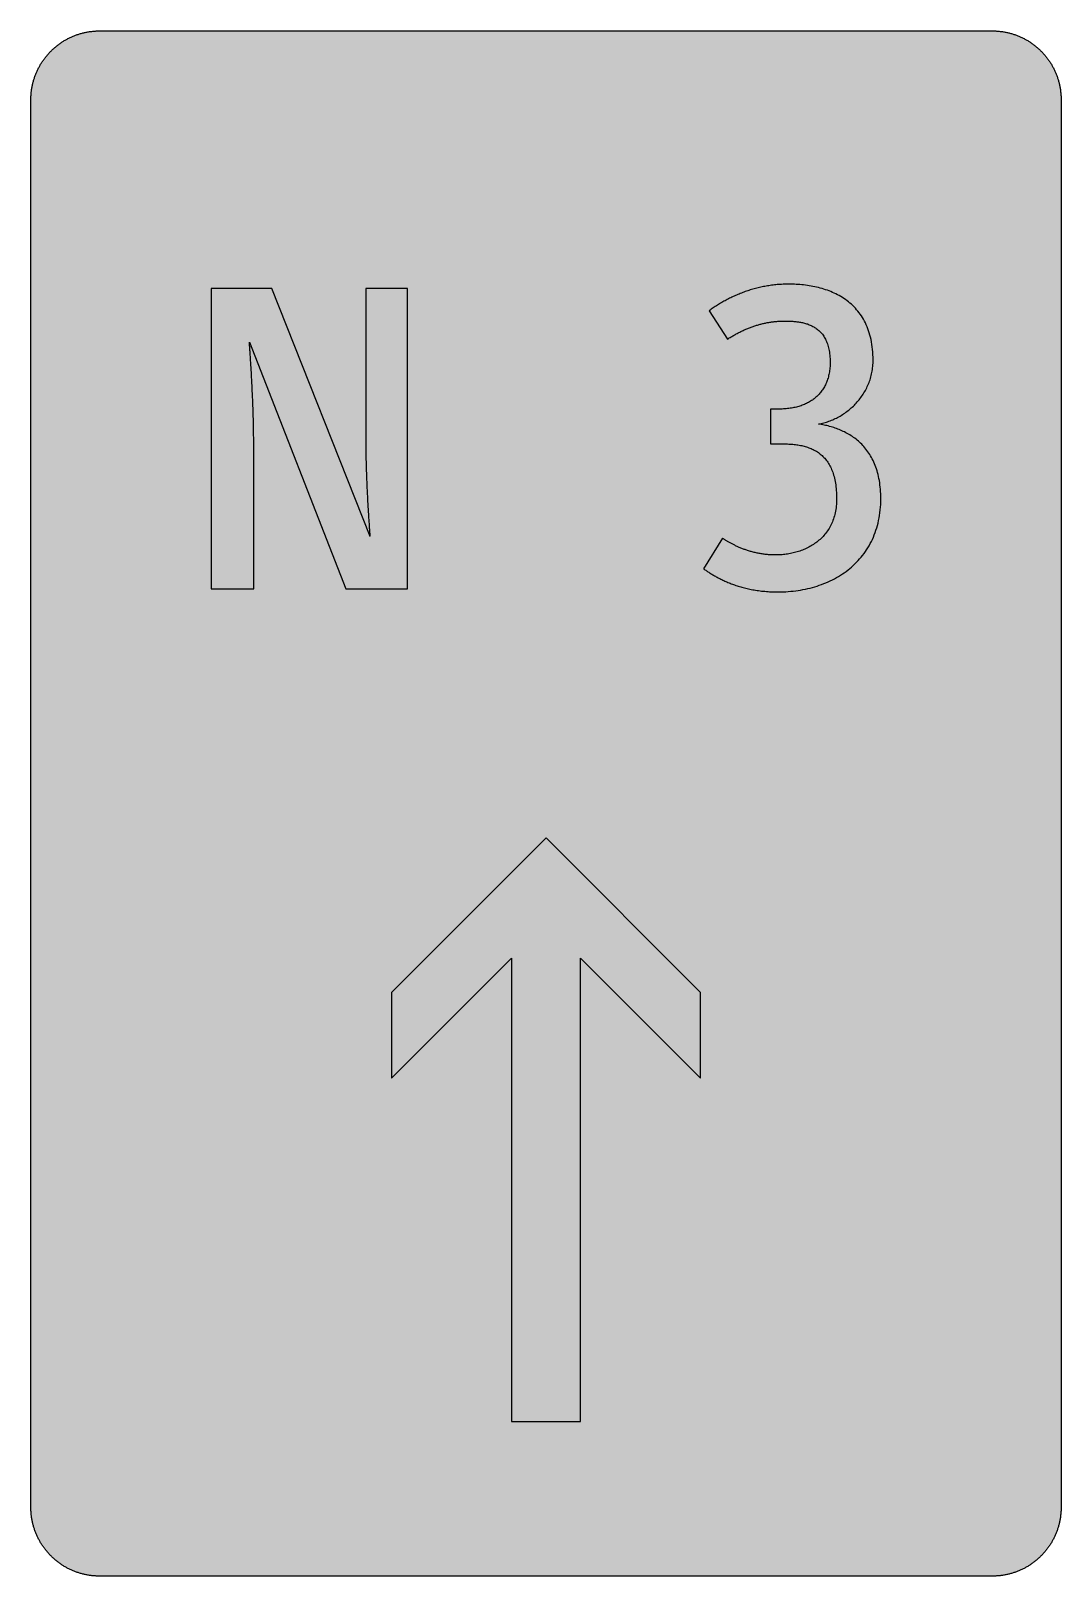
# Model space of a CAD drawing. Header units: millimetres. Extents: x 0 to 212, y 0 to 318.
import ezdxf

# ---------------------------------------------------------------- set-up
doc = ezdxf.new("R2010")
doc.units = ezdxf.units.MM

msp = doc.modelspace()

# ---------------------------------------------------------------- hatches: boundary and pattern name
for color, points in [(40, [(14.1633, 0.0536), (13.9878, 0.0533), (13.8125, 0.0559), (13.6373, 0.061), (13.462, 0.0686), (13.2893, 0.0787), (13.114, 0.0914), (12.9413, 0.1041), (12.7686, 0.1219), (12.5959, 0.1397), (12.4231, 0.16), (12.2504, 0.1829), (12.0777, 0.2057), (11.9075, 0.2337), (11.7373, 0.2616), (11.5672, 0.2921), (11.397, 0.3251), (11.2268, 0.3607), (11.0592, 0.3988), (10.8915, 0.4369), (10.7239, 0.4775), (10.5562, 0.5207), (10.3886, 0.5664), (10.2235, 0.6121), (10.0584, 0.6629), (9.8933, 0.7137), (9.7307, 0.7671), (9.5682, 0.8204), (9.4056, 0.8788), (9.2431, 0.9373), (9.083, 0.9982), (8.923, 1.0617), (8.763, 1.1252), (8.6055, 1.1938), (8.4455, 1.2624), (8.2906, 1.331), (8.1331, 1.4046), (7.9781, 1.4783), (7.8232, 1.5545), (7.6708, 1.6332), (7.5184, 1.7145), (7.366, 1.7958), (7.2161, 1.8796), (7.0663, 1.966), (6.919, 2.0523), (6.7716, 2.1438), (6.6243, 2.2352), (6.4795, 2.3266), (6.3348, 2.4232), (6.19, 2.5197), (6.0477, 2.6187), (5.908, 2.7178), (5.7683, 2.8194), (5.6286, 2.9235), (5.4915, 3.0302), (5.3543, 3.1369), (5.2197, 3.2461), (5.0851, 3.3579), (4.953, 3.4722), (4.8209, 3.5865), (4.6914, 3.7033), (4.5644, 3.8202), (4.4348, 3.9395), (4.3104, 4.0615), (4.1859, 4.1859), (4.0615, 4.3104), (3.9395, 4.4348), (3.8202, 4.5618), (3.7033, 4.6914), (3.5865, 4.8209), (3.4722, 4.953), (3.3579, 5.0851), (3.2487, 5.2197), (3.1369, 5.3543), (3.0302, 5.4915), (2.9235, 5.6286), (2.8194, 5.7683), (2.7178, 5.908), (2.6187, 6.0477), (2.5197, 6.19), (2.4232, 6.3348), (2.3266, 6.477), (2.2352, 6.6243), (2.1438, 6.7691), (2.0523, 6.9164), (1.966, 7.0663), (1.8796, 7.2161), (1.7958, 7.366), (1.7145, 7.5184), (1.6332, 7.6708), (1.5545, 7.8232), (1.4783, 7.9781), (1.4046, 8.1331), (1.331, 8.2906), (1.2598, 8.4455), (1.1913, 8.603), (1.1252, 8.763), (1.0592, 8.923), (0.9982, 9.083), (0.9373, 9.2431), (0.8763, 9.4056), (0.8204, 9.5682), (0.7645, 9.7307), (0.7112, 9.8933), (0.6604, 10.0584), (0.6121, 10.2235), (0.5639, 10.3911), (0.5207, 10.5562), (0.4775, 10.7239), (0.4343, 10.8915), (0.3962, 11.0592), (0.3607, 11.2268), (0.3251, 11.397), (0.2921, 11.5672), (0.2616, 11.7373), (0.2311, 11.9075), (0.2057, 12.0802), (0.1803, 12.2504), (0.1575, 12.4231), (0.1372, 12.5959), (0.1194, 12.7686), (0.1041, 12.9413), (0.0889, 13.1166), (0.0787, 13.2893), (0.0686, 13.4645), (0.061, 13.6373), (0.0559, 13.8125), (0.0508, 13.9878), (0.0508, 14.163), (0.0522, 303.4425), (0.0508, 303.6164), (0.0559, 303.7916), (0.061, 303.9669), (0.0686, 304.1396), (0.0787, 304.3149), (0.0889, 304.4876), (0.1041, 304.6628), (0.1194, 304.8356), (0.1372, 305.0083), (0.1575, 305.181), (0.1803, 305.3537), (0.2057, 305.5239), (0.2311, 305.6966), (0.2616, 305.8668), (0.2921, 306.037), (0.3251, 306.2072), (0.3607, 306.3748), (0.3962, 306.545), (0.4343, 306.7126), (0.4775, 306.8803), (0.5207, 307.0479), (0.5639, 307.213), (0.6121, 307.3781), (0.6604, 307.5432), (0.7112, 307.7083), (0.7645, 307.8734), (0.8204, 308.036), (0.8763, 308.1985), (0.9373, 308.3611), (0.9982, 308.5211), (1.0592, 308.6811), (1.1252, 308.8411), (1.1913, 308.9986), (1.2598, 309.1561), (1.331, 309.3136), (1.4046, 309.4685), (1.4783, 309.626), (1.5545, 309.7784), (1.6332, 309.9333), (1.7145, 310.0857), (1.7958, 310.2356), (1.8796, 310.388), (1.966, 310.5379), (2.0523, 310.6852), (2.1438, 310.8325), (2.2352, 310.9798), (2.3266, 311.1246), (2.4232, 311.2694), (2.5197, 311.4116), (2.6187, 311.5539), (2.7178, 311.6961), (2.8194, 311.8358), (2.9235, 311.9755), (3.0302, 312.1127), (3.1369, 312.2473), (3.2487, 312.3844), (3.3579, 312.5165), (3.4722, 312.6486), (3.5865, 312.7807), (3.7033, 312.9102), (3.8202, 313.0398), (3.9395, 313.1668), (4.0615, 313.2938), (4.1859, 313.4182), (4.3104, 313.5401), (4.4348, 313.6621), (4.5644, 313.784), (4.6914, 313.9008), (4.8209, 314.0177), (4.953, 314.132), (5.0851, 314.2437), (5.2197, 314.3555), (5.3543, 314.4647), (5.4915, 314.5739), (5.6286, 314.6781), (5.7683, 314.7822), (5.908, 314.8838), (6.0477, 314.9854), (6.19, 315.0845), (6.3348, 315.181), (6.4795, 315.275), (6.6243, 315.3689), (6.7716, 315.4604), (6.919, 315.5493), (7.0663, 315.6382), (7.2161, 315.7245), (7.366, 315.8084), (7.5184, 315.8896), (7.6708, 315.9709), (7.8232, 316.0471), (7.9781, 316.1233), (8.1331, 316.1995), (8.2906, 316.2706), (8.4455, 316.3418), (8.6055, 316.4103), (8.763, 316.4789), (8.923, 316.5424), (9.083, 316.6059), (9.2431, 316.6669), (9.4056, 316.7253), (9.5682, 316.7837), (9.7307, 316.8371), (9.8933, 316.8904), (10.0584, 316.9412), (10.2235, 316.992), (10.3886, 317.0377), (10.5562, 317.0834), (10.7239, 317.1266), (10.8915, 317.1673), (11.0592, 317.2079), (11.2268, 317.2435), (11.397, 317.279), (11.5672, 317.312), (11.7373, 317.3425), (11.9075, 317.3705), (12.0777, 317.3984), (12.2504, 317.4213), (12.4231, 317.4441), (12.5959, 317.4644), (12.7686, 317.4822), (12.9413, 317.5), (13.114, 317.5127), (13.2893, 317.5254), (13.462, 317.5356), (13.6373, 317.5432), (13.8125, 317.5483), (13.9878, 317.5508), (14.163, 317.5533), (197.6078, 317.5536), (197.7822, 317.5508), (197.9574, 317.5483), (198.1327, 317.5432), (198.3054, 317.5356), (198.4807, 317.5254), (198.6534, 317.5127), (198.8287, 317.5), (199.0014, 317.4822), (199.1741, 317.4644), (199.3468, 317.4441), (199.5195, 317.4213), (199.6897, 317.3984), (199.8624, 317.3705), (200.0326, 317.3425), (200.2028, 317.312), (200.373, 317.279), (200.5432, 317.2435), (200.7108, 317.2079), (200.8784, 317.1673), (201.0461, 317.1266), (201.2137, 317.0834), (201.3788, 317.0377), (201.5465, 316.992), (201.7116, 316.9412), (201.8767, 316.8904), (202.0392, 316.8371), (202.2018, 316.7837), (202.3643, 316.7253), (202.5269, 316.6669), (202.6869, 316.6059), (202.8469, 316.5424), (203.007, 316.4789), (203.167, 316.4103), (203.3245, 316.3418), (203.4794, 316.2706), (203.6369, 316.1995), (203.7918, 316.1233), (203.9468, 316.0471), (204.0992, 315.9709), (204.2516, 315.8896), (204.404, 315.8084), (204.5538, 315.7245), (204.7037, 315.6382), (204.8535, 315.5493), (205.0009, 315.4604), (205.1456, 315.3689), (205.293, 315.275), (205.4352, 315.181), (205.58, 315.0845), (205.7222, 314.9854), (205.8619, 314.8838), (206.0016, 314.7822), (206.1413, 314.6781), (206.2785, 314.5739), (206.4156, 314.4647), (206.5503, 314.3555), (206.6849, 314.2437), (206.817, 314.132), (206.949, 314.0177), (207.0786, 313.9008), (207.2081, 313.784), (207.3351, 313.6621), (207.4596, 313.5401), (207.584, 313.4182), (207.7085, 313.2938), (207.8304, 313.1668), (207.9498, 313.0398), (208.0666, 312.9102), (208.1835, 312.7807), (208.2978, 312.6486), (208.4121, 312.5165), (208.5238, 312.3844), (208.6331, 312.2473), (208.7397, 312.1127), (208.8464, 311.9755), (208.9506, 311.8358), (209.0522, 311.6961), (209.1512, 311.5539), (209.2503, 311.4116), (209.3468, 311.2694), (209.4433, 311.1246), (209.5348, 310.9798), (209.6262, 310.8325), (209.7176, 310.6852), (209.804, 310.5379), (209.8904, 310.388), (209.9742, 310.2356), (210.0555, 310.0857), (210.1367, 309.9333), (210.2155, 309.7784), (210.2917, 309.626), (210.3653, 309.4685), (210.439, 309.3136), (210.5076, 309.1561), (210.5762, 308.9986), (210.6447, 308.8411), (210.7082, 308.6811), (210.7717, 308.5211), (210.8327, 308.3611), (210.8911, 308.1985), (210.9495, 308.036), (211.0029, 307.8734), (211.0562, 307.7083), (211.107, 307.5432), (211.1578, 307.3781), (211.2035, 307.213), (211.2493, 307.0479), (211.2924, 306.8803), (211.3331, 306.7126), (211.3712, 306.545), (211.4093, 306.3748), (211.4448, 306.2072), (211.4779, 306.037), (211.5083, 305.8668), (211.5363, 305.6966), (211.5642, 305.5239), (211.5871, 305.3537), (211.6099, 305.181), (211.6303, 305.0083), (211.648, 304.8356), (211.6658, 304.6628), (211.6785, 304.4876), (211.6912, 304.3149), (211.7014, 304.1396), (211.709, 303.9669), (211.7141, 303.7916), (211.7166, 303.6164), (211.7166, 303.4411), (211.7189, 14.1647), (211.7166, 13.9878), (211.7141, 13.8125), (211.709, 13.6373), (211.7014, 13.4645), (211.6912, 13.2893), (211.6785, 13.1166), (211.6658, 12.9413), (211.648, 12.7686), (211.6303, 12.5959), (211.6099, 12.4231), (211.5871, 12.2504), (211.5642, 12.0802), (211.5363, 11.9075), (211.5083, 11.7373), (211.4779, 11.5672), (211.4448, 11.397), (211.4093, 11.2268), (211.3712, 11.0592), (211.3331, 10.8915), (211.2924, 10.7239), (211.2493, 10.5562), (211.2035, 10.3911), (211.1578, 10.2235), (211.107, 10.0584), (211.0562, 9.8933), (211.0029, 9.7307), (210.9495, 9.5682), (210.8911, 9.4056), (210.8327, 9.2431), (210.7717, 9.083), (210.7082, 8.923), (210.6447, 8.763), (210.5762, 8.603), (210.5076, 8.4455), (210.439, 8.2906), (210.3653, 8.1331), (210.2917, 7.9781), (210.2155, 7.8232), (210.1367, 7.6708), (210.0555, 7.5184), (209.9742, 7.366), (209.8904, 7.2161), (209.804, 7.0663), (209.7176, 6.9164), (209.6262, 6.7691), (209.5348, 6.6243), (209.4433, 6.477), (209.3468, 6.3348), (209.2503, 6.19), (209.1512, 6.0477), (209.0522, 5.908), (208.9506, 5.7683), (208.8464, 5.6286), (208.7397, 5.4915), (208.6331, 5.3543), (208.5238, 5.2197), (208.4121, 5.0851), (208.2978, 4.953), (208.1835, 4.8209), (208.0666, 4.6914), (207.9498, 4.5618), (207.8304, 4.4348), (207.7085, 4.3104), (207.584, 4.1859), (207.4596, 4.0615), (207.3351, 3.9395), (207.2081, 3.8202), (207.0786, 3.7033), (206.949, 3.5865), (206.817, 3.4722), (206.6849, 3.3579), (206.5503, 3.2461), (206.4156, 3.1369), (206.2785, 3.0302), (206.1413, 2.9235), (206.0016, 2.8194), (205.8619, 2.7178), (205.7222, 2.6187), (205.58, 2.5197), (205.4352, 2.4232), (205.293, 2.3266), (205.1456, 2.2352), (205.0009, 2.1438), (204.8535, 2.0523), (204.7037, 1.966), (204.5538, 1.8796), (204.404, 1.7958), (204.2516, 1.7145), (204.0992, 1.6332), (203.9468, 1.5545), (203.7918, 1.4783), (203.6369, 1.4046), (203.4794, 1.331), (203.3245, 1.2624), (203.167, 1.1938), (203.007, 1.1252), (202.8469, 1.0617), (202.6869, 0.9982), (202.5269, 0.9373), (202.3643, 0.8788), (202.2018, 0.8204), (202.0392, 0.7671), (201.8767, 0.7137), (201.7116, 0.6629), (201.5465, 0.6121), (201.3788, 0.5664), (201.2137, 0.5207), (201.0461, 0.4775), (200.8784, 0.4369), (200.7108, 0.3988), (200.5432, 0.3607), (200.373, 0.3251), (200.2028, 0.2921), (200.0326, 0.2616), (199.8624, 0.2337), (199.6897, 0.2057), (199.5195, 0.1829), (199.3468, 0.16), (199.1741, 0.1397), (199.0014, 0.1219), (198.8287, 0.1041), (198.6534, 0.0914), (198.4807, 0.0787), (198.3054, 0.0686), (198.1327, 0.061), (197.9574, 0.0559), (197.7822, 0.0533), (197.6069, 0.0533)]), (59, [(77.3987, 202.9008), (77.3987, 264.637), (68.8439, 264.637), (68.8439, 234.3863), (68.8442, 233.8883), (68.8442, 233.3955), (68.8492, 232.9002), (68.8518, 232.4075), (68.8569, 231.9172), (68.8645, 231.427), (68.8721, 230.9419), (68.8797, 230.4567), (68.8899, 229.9741), (68.9, 229.4941), (68.9127, 229.0166), (68.9229, 228.5416), (68.9381, 228.0717), (68.9508, 227.6043), (68.9661, 227.142), (68.9813, 226.6823), (68.9966, 226.2276), (69.0118, 225.7755), (69.0296, 225.3285), (69.0474, 224.8891), (69.0651, 224.4522), (69.0829, 224.0204), (69.1032, 223.5962), (69.121, 223.1771), (69.1413, 222.7631), (69.1617, 222.3541), (69.182, 221.9554), (69.2023, 221.5591), (69.2226, 221.173), (69.2429, 220.792), (69.2633, 220.4187), (69.2836, 220.0529), (69.3039, 219.6948), (69.3242, 219.3468), (69.3445, 219.0039), (69.3649, 218.6711), (69.3852, 218.346), (69.4055, 218.0311), (69.4258, 217.7237), (69.4461, 217.4265), (69.4639, 217.1395), (69.4842, 216.8601), (69.502, 216.5934), (69.5198, 216.3343), (69.5376, 216.088), (69.5554, 215.8492), (69.5706, 215.6231), (69.5858, 215.4098), (69.6011, 215.2066), (69.6163, 215.0135), (69.629, 214.8332), (69.6443, 214.6656), (69.6544, 214.5081), (69.6671, 214.3658), (69.6773, 214.2338), (69.6874, 214.1169), (69.6951, 214.0102), (69.7027, 213.9188), (69.7103, 213.8401), (69.7154, 213.7766), (69.7179, 213.7258), (69.723, 213.6877), (69.723, 213.6673), (69.7255, 213.6597), (49.5293, 264.637), (37.0939, 264.637), (37.0939, 202.9008), (45.8251, 202.9008), (45.8251, 233.1515), (45.8241, 233.5657), (45.8216, 233.9848), (45.8191, 234.4064), (45.814, 234.8332), (45.8089, 235.2624), (45.8013, 235.6942), (45.7937, 236.126), (45.786, 236.5604), (45.7759, 236.9972), (45.7657, 237.4367), (45.7556, 237.8735), (45.7429, 238.313), (45.7302, 238.7524), (45.7149, 239.1918), (45.7022, 239.6312), (45.687, 240.0681), (45.6692, 240.505), (45.654, 240.9393), (45.6362, 241.3737), (45.6184, 241.8029), (45.6006, 242.2322), (45.5828, 242.6589), (45.5651, 243.0805), (45.5447, 243.4996), (45.5244, 243.9162), (45.5066, 244.3277), (45.4863, 244.7341), (45.466, 245.1354), (45.4457, 245.5316), (45.4254, 245.9228), (45.4025, 246.3089), (45.3822, 246.6873), (45.3619, 247.0607), (45.3415, 247.4265), (45.3212, 247.7872), (45.3009, 248.1377), (45.2806, 248.4806), (45.2603, 248.8184), (45.2399, 249.1435), (45.2222, 249.4636), (45.2018, 249.7709), (45.1841, 250.0732), (45.1637, 250.3627), (45.146, 250.6421), (45.1282, 250.9114), (45.1129, 251.1704), (45.0952, 251.4194), (45.0799, 251.6556), (45.0647, 251.8791), (45.0494, 252.0925), (45.0367, 252.2906), (45.024, 252.4785), (45.0113, 252.6538), (44.9986, 252.8138), (44.9885, 252.9611), (44.9809, 253.0932), (44.9707, 253.2126), (44.9631, 253.3167), (44.958, 253.4056), (44.9529, 253.4793), (44.9478, 253.5352), (44.9453, 253.5784), (44.9428, 253.6038), (44.9428, 253.6114), (64.7869, 202.9008)]), (59, [(174.6772, 221.4217), (174.6707, 221.9249), (174.6555, 222.4151), (174.6326, 222.8977), (174.5971, 223.3701), (174.5564, 223.8324), (174.5031, 224.2845), (174.4421, 224.7265), (174.3735, 225.1583), (174.2948, 225.5799), (174.2084, 225.994), (174.1119, 226.3953), (174.0103, 226.789), (173.8986, 227.1725), (173.7817, 227.5484), (173.6547, 227.9142), (173.5201, 228.2698), (173.3804, 228.6178), (173.2331, 228.9581), (173.0781, 229.2883), (172.9181, 229.6084), (172.7505, 229.9208), (172.5778, 230.2256), (172.3974, 230.5228), (172.212, 230.8098), (172.019, 231.0892), (171.8234, 231.361), (171.6202, 231.6251), (171.4119, 231.8817), (171.1985, 232.1306), (170.9801, 232.3719), (170.7591, 232.6056), (170.5305, 232.8316), (170.2994, 233.0501), (170.0632, 233.2609), (169.8244, 233.4641), (169.5806, 233.6622), (169.3316, 233.8527), (169.0802, 234.0356), (168.8262, 234.2134), (168.5696, 234.3836), (168.308, 234.5461), (168.0464, 234.7036), (167.7797, 234.856), (167.5105, 235.0008), (167.2412, 235.1405), (166.9669, 235.2726), (166.6926, 235.3996), (166.4157, 235.5215), (166.1389, 235.6383), (165.8569, 235.7476), (165.5775, 235.8517), (165.2956, 235.9533), (165.0111, 236.0473), (164.7292, 236.1362), (164.4447, 236.22), (164.1602, 236.2987), (163.8732, 236.3724), (163.5887, 236.4435), (163.3042, 236.507), (163.0197, 236.568), (162.7353, 236.6239), (162.4533, 236.6747), (162.1688, 236.7229), (161.8869, 236.7661), (162.1561, 236.8194), (162.4254, 236.8779), (162.6921, 236.9414), (162.9588, 237.0099), (163.2229, 237.0861), (163.4896, 237.1674), (163.7513, 237.2538), (164.0154, 237.3452), (164.277, 237.4417), (164.5361, 237.5459), (164.7927, 237.6526), (165.0492, 237.7669), (165.3057, 237.8862), (165.5572, 238.0107), (165.8087, 238.1402), (166.0576, 238.2749), (166.3014, 238.4146), (166.5453, 238.5568), (166.7866, 238.7067), (167.0253, 238.8616), (167.2615, 239.0216), (167.4952, 239.1867), (167.7238, 239.3544), (167.9499, 239.5296), (168.1734, 239.7074), (168.3944, 239.8903), (168.6103, 240.0783), (168.8236, 240.2713), (169.0345, 240.4694), (169.2377, 240.6701), (169.4409, 240.8758), (169.639, 241.0866), (169.832, 241.3025), (170.02, 241.5235), (170.2054, 241.747), (170.3832, 241.9731), (170.5585, 242.2068), (170.7312, 242.443), (170.8963, 242.6843), (171.0563, 242.9281), (171.2112, 243.1771), (171.3611, 243.4285), (171.5059, 243.6851), (171.6456, 243.9467), (171.7777, 244.2108), (171.9072, 244.4775), (172.0291, 244.7493), (172.1434, 245.0262), (172.2552, 245.3056), (172.3568, 245.5875), (172.4558, 245.8745), (172.5473, 246.1641), (172.6311, 246.4587), (172.7073, 246.7559), (172.7784, 247.0556), (172.8419, 247.3604), (172.8978, 247.6678), (172.9486, 247.9777), (172.9918, 248.2926), (173.0248, 248.6076), (173.0527, 248.9276), (173.0731, 249.2527), (173.0832, 249.5779), (173.0883, 249.9081), (173.0807, 250.4796), (173.0604, 251.0384), (173.0273, 251.5845), (172.9816, 252.1179), (172.9232, 252.6386), (172.8521, 253.144), (172.7683, 253.6393), (172.6717, 254.1219), (172.5625, 254.5944), (172.4457, 255.0516), (172.3136, 255.4986), (172.1739, 255.9329), (172.0215, 256.3546), (171.8589, 256.7661), (171.6862, 257.1674), (171.5033, 257.556), (171.3103, 257.9319), (171.1096, 258.3002), (170.8988, 258.6533), (170.6778, 258.9987), (170.4492, 259.334), (170.2105, 259.6566), (169.9666, 259.969), (169.7126, 260.2713), (169.451, 260.5659), (169.1818, 260.8478), (168.9049, 261.1222), (168.6204, 261.3838), (168.3309, 261.6378), (168.0337, 261.8816), (167.7314, 262.1178), (167.4216, 262.3414), (167.1066, 262.5598), (166.7866, 262.7681), (166.4614, 262.9662), (166.1287, 263.1567), (165.7934, 263.337), (165.4531, 263.5123), (165.1076, 263.6774), (164.7596, 263.8349), (164.4066, 263.9822), (164.051, 264.1244), (163.6903, 264.2591), (163.3296, 264.3835), (162.9639, 264.5029), (162.5956, 264.6147), (162.2247, 264.7188), (161.8513, 264.8153), (161.478, 264.9042), (161.102, 264.988), (160.7236, 265.0642), (160.3451, 265.1354), (159.9667, 265.1989), (159.5857, 265.2573), (159.2047, 265.3081), (158.8237, 265.3538), (158.4427, 265.3919), (158.0642, 265.4275), (157.6832, 265.4554), (157.3047, 265.4783), (156.9263, 265.496), (156.5504, 265.5087), (156.1744, 265.5164), (155.8036, 265.5164), (155.4963, 265.5164), (155.194, 265.5113), (154.8917, 265.5037), (154.592, 265.491), (154.2923, 265.4757), (153.9951, 265.4579), (153.6979, 265.4376), (153.4033, 265.4122), (153.1112, 265.3843), (152.8216, 265.3538), (152.5321, 265.3208), (152.2425, 265.2852), (151.9555, 265.2446), (151.671, 265.2039), (151.3891, 265.1582), (151.1071, 265.11), (150.8252, 265.0592), (150.5458, 265.0058), (150.2689, 264.9474), (149.9946, 264.889), (149.7203, 264.828), (149.446, 264.762), (149.1767, 264.6959), (148.9075, 264.6248), (148.6383, 264.5512), (148.3716, 264.4775), (148.1074, 264.3988), (147.8432, 264.32), (147.5816, 264.2362), (147.3225, 264.1524), (147.0635, 264.0635), (146.8069, 263.9746), (146.5504, 263.8831), (146.2964, 263.7866), (146.0449, 263.6901), (145.7935, 263.591), (145.5445, 263.492), (145.2956, 263.3878), (145.0492, 263.2837), (144.8054, 263.1745), (144.5616, 263.0653), (144.3203, 262.9535), (144.0815, 262.8392), (143.8427, 262.7249), (143.6065, 262.6081), (143.3703, 262.4887), (143.1366, 262.3668), (142.9029, 262.2423), (142.6743, 262.1178), (142.4432, 261.9908), (142.2171, 261.8638), (141.9911, 261.7343), (141.765, 261.6022), (141.5415, 261.4676), (141.3205, 261.333), (141.1021, 261.1958), (140.8836, 261.0587), (140.6652, 260.919), (140.4518, 260.7767), (140.2385, 260.6345), (140.0251, 260.4897), (139.8143, 260.3449), (139.606, 260.1976), (139.3977, 260.0503), (143.1918, 254.23), (143.3678, 254.3429), (143.5456, 254.4572), (143.7259, 254.569), (143.9037, 254.6782), (144.0815, 254.7849), (144.2618, 254.8915), (144.4396, 254.9957), (144.62, 255.0973), (144.8003, 255.1963), (144.9807, 255.2954), (145.161, 255.3919), (145.3388, 255.4884), (145.5191, 255.5799), (145.702, 255.6713), (145.8824, 255.7628), (146.0627, 255.8491), (146.243, 255.9355), (146.4234, 256.0193), (146.6063, 256.1006), (146.7866, 256.1819), (146.9669, 256.2606), (147.1498, 256.3368), (147.3302, 256.413), (147.513, 256.4867), (147.6934, 256.5578), (147.8763, 256.6264), (148.0591, 256.6949), (148.2395, 256.761), (148.4224, 256.8245), (148.6027, 256.888), (148.7856, 256.9489), (148.9685, 257.0074), (149.1488, 257.0632), (149.3317, 257.1191), (149.512, 257.1725), (149.6949, 257.2233), (149.8778, 257.2741), (150.0581, 257.3223), (150.241, 257.368), (150.4213, 257.4112), (150.6042, 257.4544), (150.7846, 257.495), (150.9674, 257.5331), (151.1478, 257.5712), (151.3281, 257.6068), (151.511, 257.6398), (151.6913, 257.6703), (151.8717, 257.7008), (152.052, 257.7287), (152.2349, 257.7567), (152.4152, 257.7795), (152.5956, 257.8024), (152.7759, 257.8227), (152.9537, 257.843), (153.1341, 257.8608), (153.3144, 257.876), (153.4947, 257.8887), (153.6725, 257.9014), (153.8529, 257.9091), (154.0307, 257.9192), (154.2085, 257.9243), (154.3888, 257.9294), (154.5666, 257.9319), (154.7444, 257.9319), (154.9197, 257.9319), (155.0975, 257.9319), (155.2778, 257.9294), (155.4607, 257.9268), (155.6461, 257.9218), (155.8341, 257.9167), (156.0246, 257.9116), (156.2176, 257.9014), (156.4107, 257.8913), (156.6062, 257.8786), (156.8018, 257.8633), (156.9974, 257.8481), (157.1955, 257.8278), (157.3962, 257.8049), (157.5943, 257.7795), (157.795, 257.7516), (157.9956, 257.7186), (158.1963, 257.6855), (158.3944, 257.6449), (158.5951, 257.6043), (158.7932, 257.556), (158.9913, 257.5077), (159.1894, 257.4519), (159.385, 257.3934), (159.5806, 257.3299), (159.7736, 257.2614), (159.9667, 257.1877), (160.1572, 257.109), (160.3451, 257.0251), (160.5305, 256.9362), (160.7134, 256.8423), (160.8963, 256.7432), (161.0741, 256.6365), (161.2494, 256.5222), (161.4221, 256.4054), (161.5923, 256.2784), (161.7574, 256.1488), (161.9199, 256.0091), (162.0774, 255.8644), (162.2323, 255.712), (162.3822, 255.5519), (162.527, 255.3843), (162.6692, 255.209), (162.8064, 255.0262), (162.9385, 254.8357), (163.0655, 254.635), (163.1848, 254.4293), (163.3017, 254.2134), (163.4109, 253.9873), (163.5176, 253.7536), (163.6141, 253.5123), (163.7081, 253.2609), (163.7944, 252.9992), (163.8732, 252.73), (163.9468, 252.4506), (164.0129, 252.1585), (164.0713, 251.8588), (164.1221, 251.5489), (164.1653, 251.2289), (164.2034, 250.8987), (164.2313, 250.5558), (164.2516, 250.2052), (164.2643, 249.842), (164.2694, 249.4661), (164.2669, 249.1715), (164.2567, 248.8794), (164.2415, 248.5949), (164.2186, 248.3129), (164.1907, 248.0335), (164.1577, 247.7618), (164.117, 247.4925), (164.0713, 247.2309), (164.0205, 246.9718), (163.9621, 246.7153), (163.8986, 246.4664), (163.83, 246.22), (163.7563, 245.9812), (163.6751, 245.745), (163.5887, 245.5113), (163.4998, 245.2853), (163.4033, 245.0617), (163.2991, 244.8458), (163.1925, 244.6325), (163.0807, 244.4217), (162.9639, 244.2185), (162.8419, 244.0203), (162.7124, 243.8248), (162.5803, 243.6343), (162.4432, 243.4488), (162.3009, 243.2685), (162.1536, 243.0907), (162.0012, 242.918), (161.8463, 242.7529), (161.6837, 242.5903), (161.5186, 242.4328), (161.3484, 242.2779), (161.1732, 242.1306), (160.9928, 241.9858), (160.8099, 241.8461), (160.622, 241.7115), (160.4289, 241.5819), (160.2334, 241.4575), (160.0327, 241.3356), (159.8295, 241.2213), (159.6212, 241.1095), (159.4079, 241.0028), (159.192, 240.9012), (158.9735, 240.8047), (158.7475, 240.7107), (158.5214, 240.6244), (158.2903, 240.5405), (158.0566, 240.4618), (157.8178, 240.3881), (157.5765, 240.3196), (157.3301, 240.2561), (157.0812, 240.1951), (156.8298, 240.1418), (156.5758, 240.091), (156.3167, 240.0452), (156.0576, 240.0046), (155.7934, 239.969), (155.5242, 239.9386), (155.255, 239.9132), (154.9806, 239.8903), (154.7063, 239.8751), (154.4269, 239.8624), (154.145, 239.8547), (153.863, 239.8522), (152.0112, 239.8543), (152.0112, 232.7106), (154.3925, 232.7106), (154.6708, 232.7072), (154.9502, 232.7046), (155.2296, 232.697), (155.5064, 232.6869), (155.7807, 232.6716), (156.0525, 232.6564), (156.3243, 232.6361), (156.5935, 232.6107), (156.8628, 232.5827), (157.1269, 232.5522), (157.3911, 232.5167), (157.6527, 232.476), (157.9118, 232.4329), (158.1658, 232.3846), (158.4198, 232.3313), (158.6713, 232.2728), (158.9202, 232.2093), (159.164, 232.1433), (159.4079, 232.0696), (159.6466, 231.9909), (159.8828, 231.9096), (160.1165, 231.8207), (160.3451, 231.7267), (160.5712, 231.6251), (160.7922, 231.521), (161.0106, 231.4067), (161.2265, 231.2899), (161.4373, 231.1654), (161.6456, 231.0359), (161.8463, 230.8987), (162.0469, 230.7539), (162.24, 230.6041), (162.4305, 230.4466), (162.6159, 230.2815), (162.7962, 230.1088), (162.974, 229.931), (163.1442, 229.7455), (163.3118, 229.55), (163.4719, 229.3493), (163.6293, 229.1385), (163.7817, 228.9226), (163.9265, 228.6965), (164.0662, 228.4628), (164.2008, 228.219), (164.3304, 227.9701), (164.4548, 227.711), (164.5742, 227.4418), (164.686, 227.1649), (164.7901, 226.8804), (164.8917, 226.5832), (164.9857, 226.281), (165.0721, 225.966), (165.1533, 225.6434), (165.227, 225.3107), (165.2956, 224.9678), (165.3565, 224.6147), (165.4099, 224.2515), (165.4581, 223.8781), (165.4988, 223.4971), (165.5318, 223.1034), (165.5572, 222.697), (165.5775, 222.283), (165.5877, 221.8563), (165.5928, 221.4194), (165.5877, 221.0359), (165.5724, 220.6574), (165.5496, 220.2866), (165.5166, 219.9234), (165.4734, 219.5678), (165.4226, 219.2198), (165.3642, 218.8794), (165.2956, 218.5441), (165.2194, 218.2165), (165.1356, 217.8964), (165.0416, 217.5815), (164.9425, 217.2767), (164.8333, 216.977), (164.719, 216.6823), (164.5945, 216.3978), (164.465, 216.1184), (164.3278, 215.8441), (164.1831, 215.58), (164.0332, 215.3209), (163.8757, 215.0669), (163.7106, 214.8205), (163.5404, 214.5817), (163.3652, 214.3481), (163.1823, 214.122), (162.9943, 213.901), (162.8013, 213.6877), (162.6032, 213.4794), (162.4, 213.2787), (162.1892, 213.0831), (161.9758, 212.8952), (161.7574, 212.7123), (161.5338, 212.5345), (161.3078, 212.3643), (161.0766, 212.1992), (160.8404, 212.0417), (160.5991, 211.8893), (160.3578, 211.742), (160.1089, 211.5998), (159.86, 211.4652), (159.606, 211.3356), (159.3494, 211.2137), (159.0904, 211.0943), (158.8287, 210.9826), (158.562, 210.8759), (158.2953, 210.7768), (158.0261, 210.6803), (157.7543, 210.5914), (157.48, 210.5076), (157.2057, 210.4263), (156.9288, 210.3526), (156.6494, 210.2866), (156.37, 210.2231), (156.0906, 210.1647), (155.8087, 210.1139), (155.5267, 210.0656), (155.2448, 210.0224), (154.9603, 209.9869), (154.6784, 209.9539), (154.3939, 209.9285), (154.1094, 209.9056), (153.8275, 209.8878), (153.543, 209.8777), (153.2611, 209.87), (152.9791, 209.8675), (152.7454, 209.8675), (152.5118, 209.8726), (152.2806, 209.8802), (152.052, 209.8904), (151.826, 209.9031), (151.5999, 209.9208), (151.3764, 209.9386), (151.1529, 209.9615), (150.9344, 209.9843), (150.716, 210.0097), (150.5001, 210.0402), (150.2867, 210.0707), (150.0734, 210.1037), (149.8651, 210.1393), (149.6568, 210.1774), (149.4485, 210.218), (149.2453, 210.2612), (149.0421, 210.3044), (148.844, 210.3501), (148.6459, 210.3984), (148.4503, 210.4466), (148.2547, 210.5), (148.0642, 210.5508), (147.8737, 210.6066), (147.6858, 210.6625), (147.5003, 210.7209), (147.3175, 210.7794), (147.1346, 210.8378), (146.9568, 210.8987), (146.779, 210.9622), (146.6037, 211.0257), (146.431, 211.0918), (146.2608, 211.1553), (146.0932, 211.2239), (145.9281, 211.2899), (145.763, 211.3585), (145.6004, 211.4271), (145.4429, 211.4956), (145.2855, 211.5668), (145.1305, 211.6379), (144.9781, 211.709), (144.8283, 211.7801), (144.6809, 211.8512), (144.5336, 211.9224), (144.3914, 211.9935), (144.2517, 212.0671), (144.112, 212.1383), (143.9748, 212.2119), (143.8427, 212.283), (143.7107, 212.3542), (143.5811, 212.4253), (143.4567, 212.4989), (143.3322, 212.5701), (143.2103, 212.6386), (143.0909, 212.7098), (142.9741, 212.7783), (142.8598, 212.8469), (142.748, 212.9155), (142.6388, 212.9841), (142.5321, 213.0501), (142.428, 213.1162), (142.3264, 213.1797), (142.2273, 213.2432), (142.1333, 213.3067), (138.2529, 207.046), (138.397, 206.944), (138.5443, 206.8449), (138.6942, 206.7433), (138.8466, 206.6417), (139.0015, 206.5401), (139.159, 206.4385), (139.3165, 206.3344), (139.479, 206.2328), (139.6416, 206.1286), (139.8092, 206.027), (139.9769, 205.9229), (140.1496, 205.8187), (140.3223, 205.7171), (140.5001, 205.613), (140.6779, 205.5089), (140.8608, 205.4073), (141.0437, 205.3057), (141.2316, 205.2041), (141.4221, 205.1025), (141.6152, 205.0034), (141.8107, 204.9018), (142.0114, 204.8027), (142.2121, 204.7062), (142.4178, 204.6072), (142.6261, 204.5106), (142.8369, 204.4167), (143.0503, 204.3227), (143.2687, 204.2287), (143.4897, 204.1373), (143.7132, 204.0458), (143.9418, 203.9569), (144.1729, 203.8706), (144.4066, 203.7842), (144.6428, 203.7004), (144.8841, 203.6166), (145.1305, 203.5353), (145.3769, 203.4565), (145.6309, 203.3803), (145.8849, 203.3041), (146.144, 203.2305), (146.4081, 203.1594), (146.6748, 203.0908), (146.9466, 203.0247), (147.2209, 202.9612), (147.5003, 202.8977), (147.7823, 202.8393), (148.0693, 202.7834), (148.3589, 202.7276), (148.6535, 202.6768), (148.9532, 202.6285), (149.2555, 202.5828), (149.5628, 202.5396), (149.8752, 202.5015), (150.1902, 202.4634), (150.5128, 202.4304), (150.8354, 202.3999), (151.1656, 202.372), (151.4983, 202.3491), (151.8361, 202.3288), (152.179, 202.3135), (152.527, 202.2983), (152.8801, 202.2907), (153.2357, 202.2831), (153.5963, 202.2831), (154.117, 202.2881), (154.6352, 202.3008), (155.1508, 202.3237), (155.6664, 202.3567), (156.177, 202.3999), (156.685, 202.4507), (157.1904, 202.5142), (157.6934, 202.5828), (158.1937, 202.6641), (158.689, 202.753), (159.1818, 202.852), (159.6695, 202.9612), (160.1521, 203.0781), (160.6321, 203.2051), (161.1097, 203.3397), (161.5796, 203.487), (162.0444, 203.642), (162.5041, 203.8071), (162.9613, 203.9798), (163.4109, 204.1627), (163.8554, 204.3557), (164.2923, 204.5564), (164.7241, 204.7697), (165.1508, 204.9882), (165.5699, 205.2193), (165.9814, 205.4581), (166.3878, 205.707), (166.7866, 205.9635), (167.1777, 206.2328), (167.5613, 206.5071), (167.9372, 206.7941), (168.3029, 207.0887), (168.6636, 207.3935), (169.0141, 207.706), (169.357, 208.0311), (169.6923, 208.3613), (170.0174, 208.7042), (170.3324, 209.0547), (170.6397, 209.4154), (170.9369, 209.7837), (171.2239, 210.1621), (171.5008, 210.5508), (171.7675, 210.947), (172.0266, 211.3534), (172.2704, 211.77), (172.5066, 212.1941), (172.7327, 212.6285), (172.9461, 213.073), (173.1467, 213.5251), (173.3372, 213.9874), (173.515, 214.4573), (173.6827, 214.9373), (173.8376, 215.4276), (173.9798, 215.9254), (174.1094, 216.4334), (174.2262, 216.9516), (174.3304, 217.4773), (174.4193, 218.0133), (174.498, 218.5594), (174.5615, 219.1131), (174.6123, 219.677), (174.6479, 220.2485), (174.6682, 220.8301), (174.6758, 221.4194)]), (59, [(105.8855, 151.7481), (74.1355, 119.9981), (74.1355, 102.3592), (98.83, 127.0536), (98.83, 31.8036), (112.9411, 31.8036), (112.9411, 127.0536), (137.6355, 102.3592), (137.6355, 119.9981)])]:
    msp.add_hatch(color=color).paths.add_polyline_path(points)
h = msp.add_hatch(color=59)
h.paths.add_polyline_path([(14.1633, 3.5814), (13.8887, 3.5839), (13.6169, 3.5941), (13.3477, 3.6119), (13.081, 3.6347), (12.8143, 3.6652), (12.5501, 3.7008), (12.2885, 3.7465), (12.0294, 3.7948), (11.7729, 3.8506), (11.5164, 3.9141), (11.2649, 3.9827), (11.016, 4.0564), (10.7671, 4.1351), (10.5232, 4.2215), (10.2819, 4.3129), (10.0432, 4.412), (9.8069, 4.5161), (9.5733, 4.6228), (9.3447, 4.7371), (9.1186, 4.8565), (8.8951, 4.9809), (8.6741, 5.113), (8.4582, 5.2476), (8.2448, 5.3873), (8.0366, 5.5321), (7.8308, 5.682), (7.6276, 5.8369), (7.4295, 5.9969), (7.2365, 6.1595), (7.046, 6.3297), (6.8605, 6.5024), (6.6777, 6.6802), (6.5024, 6.8605), (6.3271, 7.046), (6.1595, 7.2365), (5.9969, 7.432), (5.8369, 7.6302), (5.682, 7.8308), (5.5321, 8.0366), (5.3873, 8.2448), (5.2451, 8.4582), (5.1105, 8.6741), (4.9809, 8.8951), (4.8565, 9.1186), (4.7371, 9.3447), (4.6228, 9.5758), (4.5136, 9.8069), (4.4094, 10.0432), (4.3129, 10.2819), (4.2215, 10.5232), (4.1351, 10.7696), (4.0538, 11.016), (3.9802, 11.2649), (3.9116, 11.5189), (3.8506, 11.7729), (3.7948, 12.0294), (3.744, 12.2911), (3.7008, 12.5527), (3.6627, 12.8143), (3.6322, 13.081), (3.6093, 13.3502), (3.5916, 13.6195), (3.5814, 13.8913), (3.5789, 14.163), (3.58, 303.4425), (3.5814, 303.7154), (3.5916, 303.9847), (3.6093, 304.2564), (3.6322, 304.5231), (3.6627, 304.7898), (3.7008, 305.054), (3.744, 305.3156), (3.7948, 305.5747), (3.8506, 305.8312), (3.9116, 306.0852), (3.9802, 306.3392), (4.0538, 306.5882), (4.1351, 306.8345), (4.2215, 307.0809), (4.3129, 307.3222), (4.4094, 307.561), (4.5136, 307.7972), (4.6228, 308.0283), (4.7371, 308.2595), (4.8565, 308.4855), (4.9809, 308.7091), (5.1105, 308.9275), (5.2451, 309.1459), (5.3873, 309.3593), (5.5321, 309.5676), (5.682, 309.7733), (5.8369, 309.974), (5.9969, 310.1721), (6.1595, 310.3677), (6.3271, 310.5556), (6.5024, 310.7436), (6.6777, 310.9239), (6.8605, 311.1017), (7.046, 311.2745), (7.2365, 311.4446), (7.4295, 311.6072), (7.6276, 311.7672), (7.8308, 311.9222), (8.0366, 312.072), (8.2448, 312.2168), (8.4582, 312.3565), (8.6741, 312.4911), (8.8951, 312.6232), (9.1186, 312.7477), (9.3447, 312.867), (9.5733, 312.9813), (9.8069, 313.0906), (10.0432, 313.1922), (10.2819, 313.2912), (10.5232, 313.3827), (10.7671, 313.469), (11.016, 313.5478), (11.2649, 313.624), (11.5164, 313.6925), (11.7729, 313.7535), (12.0294, 313.8094), (12.2885, 313.8602), (12.5501, 313.9034), (12.8143, 313.9389), (13.081, 313.9694), (13.3477, 313.9948), (13.6169, 314.01), (13.8887, 314.0202), (14.163, 314.0253), (197.6078, 314.0258), (197.8787, 314.0202), (198.1505, 314.01), (198.4197, 313.9948), (198.689, 313.9694), (198.9557, 313.9389), (199.2173, 313.9034), (199.4789, 313.8602), (199.7405, 313.8094), (199.9971, 313.7535), (200.2511, 313.6925), (200.5051, 313.624), (200.754, 313.5478), (201.0004, 313.469), (201.2467, 313.3827), (201.488, 313.2912), (201.7268, 313.1922), (201.963, 313.0906), (202.1942, 312.9813), (202.4253, 312.867), (202.6514, 312.7477), (202.8749, 312.6232), (203.0959, 312.4911), (203.3118, 312.3565), (203.5251, 312.2168), (203.7334, 312.072), (203.9391, 311.9222), (204.1398, 311.7672), (204.3379, 311.6072), (204.5335, 311.4446), (204.724, 311.2745), (204.9094, 311.1017), (205.0898, 310.9239), (205.2676, 310.7436), (205.4403, 310.5556), (205.6105, 310.3677), (205.773, 310.1721), (205.933, 309.974), (206.088, 309.7733), (206.2378, 309.5676), (206.3826, 309.3593), (206.5223, 309.1459), (206.6569, 308.9275), (206.789, 308.7091), (206.9135, 308.4855), (207.0329, 308.2595), (207.1472, 308.0283), (207.2538, 307.7972), (207.358, 307.561), (207.457, 307.3222), (207.5485, 307.0809), (207.6348, 306.8345), (207.7136, 306.5882), (207.7872, 306.3392), (207.8558, 306.0852), (207.9193, 305.8312), (207.9752, 305.5747), (208.0235, 305.3156), (208.0692, 305.054), (208.1047, 304.7898), (208.1352, 304.5231), (208.1581, 304.2564), (208.1759, 303.9847), (208.186, 303.7154), (208.1911, 303.4411), (208.1911, 14.1647), (208.186, 13.8913), (208.1759, 13.6195), (208.1581, 13.3502), (208.1352, 13.081), (208.1047, 12.8143), (208.0692, 12.5527), (208.0235, 12.2911), (207.9752, 12.0294), (207.9193, 11.7729), (207.8558, 11.5189), (207.7872, 11.2649), (207.7136, 11.016), (207.6348, 10.7696), (207.5485, 10.5232), (207.457, 10.2819), (207.358, 10.0432), (207.2538, 9.8069), (207.1472, 9.5758), (207.0329, 9.3447), (206.9135, 9.1186), (206.789, 8.8951), (206.6569, 8.6741), (206.5223, 8.4582), (206.3826, 8.2448), (206.2378, 8.0366), (206.088, 7.8308), (205.933, 7.6302), (205.773, 7.432), (205.6105, 7.2365), (205.4403, 7.046), (205.2676, 6.8605), (205.0898, 6.6802), (204.9094, 6.5024), (204.724, 6.3297), (204.5335, 6.1595), (204.3379, 5.9969), (204.1398, 5.8369), (203.9391, 5.682), (203.7334, 5.5321), (203.5251, 5.3873), (203.3118, 5.2476), (203.0959, 5.113), (202.8749, 4.9809), (202.6514, 4.8565), (202.4253, 4.7371), (202.1942, 4.6228), (201.963, 4.5161), (201.7268, 4.412), (201.488, 4.3129), (201.2467, 4.2215), (201.0004, 4.1351), (200.754, 4.0564), (200.5051, 3.9827), (200.2511, 3.9141), (199.9971, 3.8506), (199.7405, 3.7948), (199.4789, 3.7465), (199.2173, 3.7008), (198.9557, 3.6652), (198.689, 3.6347), (198.4197, 3.6119), (198.1505, 3.5941), (197.8787, 3.5839), (197.6069, 3.5789)])
h.paths.add_polyline_path([(14.1633, 8.8731), (14.0259, 8.8748), (13.8887, 8.8798), (13.7541, 8.8875), (13.622, 8.9002), (13.4874, 8.9154), (13.3553, 8.9332), (13.2258, 8.9535), (13.0962, 8.9789), (12.9667, 9.0068), (12.8397, 9.0373), (12.7127, 9.0729), (12.5882, 9.1084), (12.4663, 9.1491), (12.3419, 9.1923), (12.2225, 9.238), (12.1031, 9.2888), (11.9837, 9.3396), (11.8694, 9.3929), (11.7526, 9.4513), (11.6408, 9.5098), (11.5291, 9.5733), (11.4198, 9.6368), (11.3106, 9.7053), (11.2039, 9.7765), (11.0998, 9.8476), (10.9957, 9.9238), (10.8966, 10), (10.7975, 10.0787), (10.6985, 10.1625), (10.6045, 10.2464), (10.5105, 10.3327), (10.4216, 10.4216), (10.3327, 10.5131), (10.2464, 10.6045), (10.16, 10.701), (10.0787, 10.7975), (10, 10.8966), (9.9212, 10.9982), (9.8476, 11.0998), (9.7739, 11.2039), (9.7053, 11.3106), (9.6368, 11.4198), (9.5707, 11.5291), (9.5098, 11.6408), (9.4488, 11.7551), (9.3929, 11.8694), (9.337, 11.9863), (9.2862, 12.1031), (9.238, 12.2225), (9.1923, 12.3444), (9.1491, 12.4663), (9.1084, 12.5908), (9.0703, 12.7152), (9.0373, 12.8397), (9.0068, 12.9692), (8.9789, 13.0962), (8.9535, 13.2258), (8.9306, 13.3579), (8.9129, 13.4899), (8.8976, 13.622), (8.8849, 13.7566), (8.8773, 13.8913), (8.8722, 14.0259), (8.8697, 14.163), (8.8717, 303.4425), (8.8722, 303.5783), (8.8773, 303.7129), (8.8849, 303.8475), (8.8976, 303.9821), (8.9129, 304.1142), (8.9306, 304.2463), (8.9535, 304.3784), (8.9789, 304.5079), (9.0068, 304.6349), (9.0373, 304.7644), (9.0703, 304.8889), (9.1084, 305.0134), (9.1491, 305.1378), (9.1923, 305.2597), (9.238, 305.3817), (9.2862, 305.501), (9.337, 305.6179), (9.3929, 305.7347), (9.4488, 305.849), (9.5098, 305.9633), (9.5707, 306.0751), (9.6368, 306.1843), (9.7053, 306.2935), (9.7739, 306.4002), (9.8476, 306.5043), (9.9212, 306.6059), (10, 306.7075), (10.0787, 306.8066), (10.16, 306.9031), (10.2464, 306.9996), (10.3327, 307.0911), (10.4216, 307.1825), (10.5105, 307.2714), (10.6045, 307.3578), (10.6985, 307.4416), (10.7975, 307.5254), (10.8966, 307.6042), (10.9957, 307.6804), (11.0998, 307.7566), (11.2039, 307.8277), (11.3106, 307.8988), (11.4198, 307.9674), (11.5291, 308.0309), (11.6408, 308.0944), (11.7526, 308.1528), (11.8694, 308.2112), (11.9837, 308.2646), (12.1031, 308.3179), (12.2225, 308.3662), (12.3419, 308.4119), (12.4663, 308.4551), (12.5882, 308.4957), (12.7127, 308.5313), (12.8397, 308.5668), (12.9667, 308.5973), (13.0962, 308.6252), (13.2258, 308.6506), (13.3553, 308.671), (13.4874, 308.6913), (13.622, 308.7065), (13.7541, 308.7167), (13.8887, 308.7268), (14.0259, 308.7319), (14.163, 308.7319), (197.6078, 308.7342), (197.7441, 308.7319), (197.8787, 308.7268), (198.0133, 308.7167), (198.1479, 308.7065), (198.28, 308.6913), (198.4121, 308.671), (198.5442, 308.6506), (198.6737, 308.6252), (198.8007, 308.5973), (198.9303, 308.5668), (199.0547, 308.5313), (199.1792, 308.4957), (199.3036, 308.4551), (199.4256, 308.4119), (199.5475, 308.3662), (199.6669, 308.3179), (199.7837, 308.2646), (199.9005, 308.2112), (200.0148, 308.1528), (200.1291, 308.0944), (200.2409, 308.0309), (200.3501, 307.9674), (200.4593, 307.8988), (200.566, 307.8277), (200.6702, 307.7566), (200.7718, 307.6804), (200.8734, 307.6042), (200.9724, 307.5254), (201.0689, 307.4416), (201.1655, 307.3578), (201.2569, 307.2714), (201.3483, 307.1825), (201.4372, 307.0911), (201.5236, 306.9996), (201.6074, 306.9031), (201.6912, 306.8066), (201.77, 306.7075), (201.8462, 306.6059), (201.9224, 306.5043), (201.9935, 306.4002), (202.0646, 306.2935), (202.1332, 306.1843), (202.1967, 306.0751), (202.2602, 305.9633), (202.3186, 305.849), (202.377, 305.7347), (202.4304, 305.6179), (202.4812, 305.501), (202.532, 305.3817), (202.5777, 305.2597), (202.6209, 305.1378), (202.6615, 305.0134), (202.6971, 304.8889), (202.7326, 304.7644), (202.7631, 304.6349), (202.7911, 304.5079), (202.8165, 304.3784), (202.8368, 304.2463), (202.8546, 304.1142), (202.8698, 303.9821), (202.8825, 303.8475), (202.8901, 303.7129), (202.8952, 303.5783), (202.8977, 303.4411), (202.8994, 14.1647), (202.8952, 14.0259), (202.8901, 13.8913), (202.8825, 13.7566), (202.8698, 13.622), (202.8546, 13.4899), (202.8368, 13.3579), (202.8165, 13.2258), (202.7911, 13.0962), (202.7631, 12.9692), (202.7326, 12.8397), (202.6971, 12.7152), (202.6615, 12.5908), (202.6209, 12.4663), (202.5777, 12.3444), (202.532, 12.2225), (202.4812, 12.1031), (202.4304, 11.9863), (202.377, 11.8694), (202.3186, 11.7551), (202.2602, 11.6408), (202.1967, 11.5291), (202.1332, 11.4198), (202.0646, 11.3106), (201.9935, 11.2039), (201.9224, 11.0998), (201.8462, 10.9982), (201.77, 10.8966), (201.6912, 10.7975), (201.6074, 10.701), (201.5236, 10.6045), (201.4372, 10.5131), (201.3483, 10.4216), (201.2569, 10.3327), (201.1655, 10.2464), (201.0689, 10.1625), (200.9724, 10.0787), (200.8734, 10), (200.7718, 9.9238), (200.6702, 9.8476), (200.566, 9.7765), (200.4593, 9.7053), (200.3501, 9.6368), (200.2409, 9.5733), (200.1291, 9.5098), (200.0148, 9.4513), (199.9005, 9.3929), (199.7837, 9.3396), (199.6669, 9.2888), (199.5475, 9.238), (199.4256, 9.1923), (199.3036, 9.1491), (199.1792, 9.1084), (199.0547, 9.0729), (198.9303, 9.0373), (198.8007, 9.0068), (198.6737, 8.9789), (198.5442, 8.9535), (198.4121, 8.9332), (198.28, 8.9154), (198.1479, 8.9002), (198.0133, 8.8875), (197.8787, 8.8798), (197.7441, 8.8748), (197.6069, 8.8722)], flags=16)
h = msp.add_hatch(color=59)
edge = h.paths.add_edge_path()
edge.add_line((123.5244, 233.6807), (123.5202, 232.7834))
edge.add_line((123.5202, 232.7834), (123.5151, 231.9096))
edge.add_line((123.5151, 231.9096), (123.505, 231.0536))
edge.add_line((123.505, 231.0536), (123.4923, 230.2205))
edge.add_line((123.4923, 230.2205), (123.4745, 229.4052))
edge.add_line((123.4745, 229.4052), (123.4516, 228.6102))
edge.add_line((123.4516, 228.6102), (123.4262, 227.8329))
edge.add_line((123.4262, 227.8329), (123.3957, 227.076))
edge.add_line((123.3957, 227.076), (123.3627, 226.3394))
edge.add_line((123.3627, 226.3394), (123.3221, 225.6206))
edge.add_line((123.3221, 225.6206), (123.2814, 224.9195))
edge.add_line((123.2814, 224.9195), (123.2332, 224.2363))
edge.add_line((123.2332, 224.2363), (123.1824, 223.5733))
edge.add_line((123.1824, 223.5733), (123.1265, 222.9256))
edge.add_line((123.1265, 222.9256), (123.0655, 222.2983))
edge.add_line((123.0655, 222.2983), (123.002, 221.6861))
edge.add_line((123.002, 221.6861), (122.9309, 221.0918))
edge.add_line((122.9309, 221.0918), (122.8573, 220.5152))
edge.add_line((122.8573, 220.5152), (122.7785, 219.9564))
edge.add_line((122.7785, 219.9564), (122.6972, 219.4128))
edge.add_line((122.6972, 219.4128), (122.6083, 218.887))
edge.add_line((122.6083, 218.887), (122.5169, 218.3765))
edge.add_line((122.5169, 218.3765), (122.4204, 217.8837))
edge.add_line((122.4204, 217.8837), (122.3188, 217.4062))
edge.add_line((122.3188, 217.4062), (122.2121, 216.9439))
edge.add_line((122.2121, 216.9439), (122.1003, 216.4969))
edge.add_line((122.1003, 216.4969), (121.9835, 216.0651))
edge.add_line((121.9835, 216.0651), (121.8641, 215.6511))
edge.add_line((121.8641, 215.6511), (121.7371, 215.2498))
edge.add_line((121.7371, 215.2498), (121.6076, 214.8637))
edge.add_line((121.6076, 214.8637), (121.4704, 214.4903))
edge.add_line((121.4704, 214.4903), (121.3282, 214.1322))
edge.add_line((121.3282, 214.1322), (121.1834, 213.7893))
edge.add_line((121.1834, 213.7893), (121.031, 213.4616))
edge.add_line((121.031, 213.4616), (120.8761, 213.1441))
edge.add_line((120.8761, 213.1441), (120.7135, 212.8418))
edge.add_line((120.7135, 212.8418), (120.5459, 212.5548))
edge.add_line((120.5459, 212.5548), (120.3731, 212.278))
edge.add_line((120.3731, 212.278), (120.1953, 212.0163))
edge.add_line((120.1953, 212.0163), (120.0125, 211.7649))
edge.add_line((120.0125, 211.7649), (119.8245, 211.5287))
edge.add_line((119.8245, 211.5287), (119.6315, 211.3026))
edge.add_line((119.6315, 211.3026), (119.4308, 211.0918))
edge.add_line((119.4308, 211.0918), (119.2276, 210.8911))
edge.add_line((119.2276, 210.8911), (119.0168, 210.7006))
edge.add_line((119.0168, 210.7006), (118.8009, 210.5228))
edge.add_line((118.8009, 210.5228), (118.5799, 210.3577))
edge.add_line((118.5799, 210.3577), (118.3513, 210.2028))
edge.add_line((118.3513, 210.2028), (118.1176, 210.058))
edge.add_line((118.1176, 210.058), (117.8789, 209.9234))
edge.add_line((117.8789, 209.9234), (117.635, 209.8015))
edge.add_line((117.635, 209.8015), (117.3836, 209.6897))
edge.add_line((117.3836, 209.6897), (117.127, 209.5856))
edge.add_line((117.127, 209.5856), (116.8654, 209.4941))
edge.add_line((116.8654, 209.4941), (116.5987, 209.4103))
edge.add_line((116.5987, 209.4103), (116.3244, 209.3392))
edge.add_line((116.3244, 209.3392), (116.0424, 209.2757))
edge.add_line((116.0424, 209.2757), (115.758, 209.2198))
edge.add_line((115.758, 209.2198), (115.4659, 209.1741))
edge.add_line((115.4659, 209.1741), (115.1661, 209.1385))
edge.add_line((115.1661, 209.1385), (114.8613, 209.108))
edge.add_line((114.8613, 209.108), (114.5515, 209.0877))
edge.add_line((114.5515, 209.0877), (114.234, 209.0776))
edge.add_line((114.234, 209.0776), (113.9088, 209.0725))
edge.add_line((113.9088, 209.0725), (113.5863, 209.0776))
edge.add_line((113.5863, 209.0776), (113.2688, 209.0928))
edge.add_line((113.2688, 209.0928), (112.9589, 209.1157))
edge.add_line((112.9589, 209.1157), (112.6541, 209.1512))
edge.add_line((112.6541, 209.1512), (112.3544, 209.1944))
edge.add_line((112.3544, 209.1944), (112.0623, 209.2503))
edge.add_line((112.0623, 209.2503), (111.7778, 209.3138))
edge.add_line((111.7778, 209.3138), (111.4958, 209.39))
edge.add_line((111.4958, 209.39), (111.2215, 209.4738))
edge.add_line((111.2215, 209.4738), (110.9548, 209.5703))
edge.add_line((110.9548, 209.5703), (110.6907, 209.677))
edge.add_line((110.6907, 209.677), (110.4367, 209.7938))
edge.add_line((110.4367, 209.7938), (110.1852, 209.9234))
edge.add_line((110.1852, 209.9234), (109.9414, 210.0631))
edge.add_line((109.9414, 210.0631), (109.7026, 210.2129))
edge.add_line((109.7026, 210.2129), (109.4689, 210.3755))
edge.add_line((109.4689, 210.3755), (109.2403, 210.5482))
edge.add_line((109.2403, 210.5482), (109.0193, 210.7336))
edge.add_line((109.0193, 210.7336), (108.8034, 210.9292))
edge.add_line((108.8034, 210.9292), (108.5926, 211.1375))
edge.add_line((108.5926, 211.1375), (108.3869, 211.3585))
edge.add_line((108.3869, 211.3585), (108.1888, 211.5922))
edge.add_line((108.1888, 211.5922), (107.9957, 211.836))
edge.add_line((107.9957, 211.836), (107.8052, 212.0925))
edge.add_line((107.8052, 212.0925), (107.6223, 212.3592))
edge.add_line((107.6223, 212.3592), (107.4471, 212.6412))
edge.add_line((107.4471, 212.6412), (107.2744, 212.9358))
edge.add_line((107.2744, 212.9358), (107.1067, 213.2406))
edge.add_line((107.1067, 213.2406), (106.9442, 213.5607))
edge.add_line((106.9442, 213.5607), (106.7892, 213.8934))
edge.add_line((106.7892, 213.8934), (106.6368, 214.2388))
edge.add_line((106.6368, 214.2388), (106.4895, 214.597))
edge.add_line((106.4895, 214.597), (106.3498, 214.9678))
edge.add_line((106.3498, 214.9678), (106.2126, 215.3539))
edge.add_line((106.2126, 215.3539), (106.0831, 215.7501))
edge.add_line((106.0831, 215.7501), (105.9561, 216.1616))
edge.add_line((105.9561, 216.1616), (105.8342, 216.5883))
edge.add_line((105.8342, 216.5883), (105.7199, 217.0278))
edge.add_line((105.7199, 217.0278), (105.6081, 217.4824))
edge.add_line((105.6081, 217.4824), (105.5014, 217.9498))
edge.add_line((105.5014, 217.9498), (105.3998, 218.4298))
edge.add_line((105.3998, 218.4298), (105.3033, 218.9251))
edge.add_line((105.3033, 218.9251), (105.2093, 219.4357))
edge.add_line((105.2093, 219.4357), (105.123, 219.9615))
edge.add_line((105.123, 219.9615), (105.0392, 220.4999))
edge.add_line((105.0392, 220.4999), (104.963, 221.0537))
edge.add_line((104.963, 221.0537), (104.8893, 221.6226))
edge.add_line((104.8893, 221.6226), (104.8182, 222.2068))
edge.add_line((104.8182, 222.2068), (104.7547, 222.8063))
edge.add_line((104.7547, 222.8063), (104.6937, 223.4209))
edge.add_line((104.6937, 223.4209), (104.6378, 224.0509))
edge.add_line((104.6378, 224.0509), (104.587, 224.696))
edge.add_line((104.587, 224.696), (104.5388, 225.3564))
edge.add_line((104.5388, 225.3564), (104.4981, 226.0321))
edge.add_line((104.4981, 226.0321), (104.4575, 226.7229))
edge.add_line((104.4575, 226.7229), (104.4245, 227.4316))
edge.add_line((104.4245, 227.4316), (104.394, 228.1555))
edge.add_line((104.394, 228.1555), (104.3686, 228.8946))
edge.add_line((104.3686, 228.8946), (104.3457, 229.6516))
edge.add_line((104.3457, 229.6516), (104.328, 230.4237))
edge.add_line((104.328, 230.4237), (104.3153, 231.2137))
edge.add_line((104.3153, 231.2137), (104.3051, 232.0188))
edge.add_line((104.3051, 232.0188), (104.2975, 232.8393))
edge.add_line((104.2975, 232.8393), (104.2975, 233.68))
edge.add_line((104.2975, 233.68), (104.3, 234.5334))
edge.add_line((104.3, 234.5334), (104.3051, 235.3716))
edge.add_line((104.3051, 235.3716), (104.3153, 236.1921))
edge.add_line((104.3153, 236.1921), (104.3305, 236.9947))
edge.add_line((104.3305, 236.9947), (104.3483, 237.7821))
edge.add_line((104.3483, 237.7821), (104.3711, 238.5492))
edge.add_line((104.3711, 238.5492), (104.3991, 239.301))
edge.add_line((104.3991, 239.301), (104.4321, 240.0376))
edge.add_line((104.4321, 240.0376), (104.4677, 240.7539))
edge.add_line((104.4677, 240.7539), (104.5083, 241.4575))
edge.add_line((104.5083, 241.4575), (104.5515, 242.1433))
edge.add_line((104.5515, 242.1433), (104.6023, 242.8113))
edge.add_line((104.6023, 242.8113), (104.6556, 243.4641))
edge.add_line((104.6556, 243.4641), (104.714, 244.1016))
edge.add_line((104.714, 244.1016), (104.7775, 244.7214))
edge.add_line((104.7775, 244.7214), (104.8436, 245.3284))
edge.add_line((104.8436, 245.3284), (104.9147, 245.9177))
edge.add_line((104.9147, 245.9177), (104.9909, 246.4918))
edge.add_line((104.9909, 246.4918), (105.0722, 247.0506))
edge.add_line((105.0722, 247.0506), (105.1585, 247.5941))
edge.add_line((105.1585, 247.5941), (105.25, 248.125))
edge.add_line((105.25, 248.125), (105.344, 248.6381))
edge.add_line((105.344, 248.6381), (105.443, 249.1359))
edge.add_line((105.443, 249.1359), (105.5472, 249.621))
edge.add_line((105.5472, 249.621), (105.6564, 250.0909))
edge.add_line((105.6564, 250.0909), (105.7707, 250.5456))
edge.add_line((105.7707, 250.5456), (105.8901, 250.9876))
edge.add_line((105.8901, 250.9876), (106.0145, 251.4143))
edge.add_line((106.0145, 251.4143), (106.1415, 251.8283))
edge.add_line((106.1415, 251.8283), (106.2761, 252.2271))
edge.add_line((106.2761, 252.2271), (106.4133, 252.6106))
edge.add_line((106.4133, 252.6106), (106.5555, 252.984))
edge.add_line((106.5555, 252.984), (106.7054, 253.3421))
edge.add_line((106.7054, 253.3421), (106.8578, 253.685))
edge.add_line((106.8578, 253.685), (107.0153, 254.0178))
edge.add_line((107.0153, 254.0178), (107.1804, 254.3353))
edge.add_line((107.1804, 254.3353), (107.348, 254.6401))
edge.add_line((107.348, 254.6401), (107.5207, 254.9347))
edge.add_line((107.5207, 254.9347), (107.7011, 255.2141))
edge.add_line((107.7011, 255.2141), (107.884, 255.4808))
edge.add_line((107.884, 255.4808), (108.0719, 255.7348))
edge.add_line((108.0719, 255.7348), (108.2675, 255.9787))
edge.add_line((108.2675, 255.9787), (108.4656, 256.2073))
edge.add_line((108.4656, 256.2073), (108.6714, 256.4257))
edge.add_line((108.6714, 256.4257), (108.8822, 256.634))
edge.add_line((108.8822, 256.634), (109.0955, 256.827))
edge.add_line((109.0955, 256.827), (109.3165, 257.0099))
edge.add_line((109.3165, 257.0099), (109.5426, 257.1826))
edge.add_line((109.5426, 257.1826), (109.7737, 257.3426))
edge.add_line((109.7737, 257.3426), (110.0099, 257.49))
edge.add_line((110.0099, 257.49), (110.2538, 257.6271))
edge.add_line((110.2538, 257.6271), (110.5002, 257.7541))
edge.add_line((110.5002, 257.7541), (110.7542, 257.871))
edge.add_line((110.7542, 257.871), (111.0132, 257.9751))
edge.add_line((111.0132, 257.9751), (111.2774, 258.0691))
edge.add_line((111.2774, 258.0691), (111.5466, 258.1529))
edge.add_line((111.5466, 258.1529), (111.8235, 258.2266))
edge.add_line((111.8235, 258.2266), (112.1029, 258.2901))
edge.add_line((112.1029, 258.2901), (112.3899, 258.3434))
edge.add_line((112.3899, 258.3434), (112.682, 258.3866))
edge.add_line((112.682, 258.3866), (112.9817, 258.4196))
edge.add_line((112.9817, 258.4196), (113.284, 258.4425))
edge.add_line((113.284, 258.4425), (113.5939, 258.4577))
edge.add_line((113.5939, 258.4577), (113.9088, 258.4628))
edge.add_line((113.9088, 258.4628), (114.2263, 258.4577))
edge.add_line((114.2263, 258.4577), (114.5362, 258.445))
edge.add_line((114.5362, 258.445), (114.8385, 258.4247))
edge.add_line((114.8385, 258.4247), (115.1382, 258.3967))
edge.add_line((115.1382, 258.3967), (115.4303, 258.3586))
edge.add_line((115.4303, 258.3586), (115.7173, 258.3104))
edge.add_line((115.7173, 258.3104), (115.9967, 258.2545))
edge.add_line((115.9967, 258.2545), (116.2736, 258.1885))
edge.add_line((116.2736, 258.1885), (116.5428, 258.1148))
edge.add_line((116.5428, 258.1148), (116.807, 258.0284))
edge.add_line((116.807, 258.0284), (117.0661, 257.9345))
edge.add_line((117.0661, 257.9345), (117.3201, 257.8303))
edge.add_line((117.3201, 257.8303), (117.5664, 257.716))
edge.add_line((117.5664, 257.716), (117.8077, 257.589))
edge.add_line((117.8077, 257.589), (118.0465, 257.4519))
edge.add_line((118.0465, 257.4519), (118.2776, 257.3071))
edge.add_line((118.2776, 257.3071), (118.5037, 257.1471))
edge.add_line((118.5037, 257.1471), (118.7247, 256.9769))
edge.add_line((118.7247, 256.9769), (118.938, 256.7965))
edge.add_line((118.938, 256.7965), (119.1489, 256.6035))
edge.add_line((119.1489, 256.6035), (119.3546, 256.4003))
edge.add_line((119.3546, 256.4003), (119.5527, 256.1844))
edge.add_line((119.5527, 256.1844), (119.7458, 255.9558))
edge.add_line((119.7458, 255.9558), (119.9363, 255.7145))
edge.add_line((119.9363, 255.7145), (120.1191, 255.4605))
edge.add_line((120.1191, 255.4605), (120.2995, 255.1938))
edge.add_line((120.2995, 255.1938), (120.4722, 254.9144))
edge.add_line((120.4722, 254.9144), (120.6398, 254.6198))
edge.add_line((120.6398, 254.6198), (120.8024, 254.315))
edge.add_line((120.8024, 254.315), (120.9624, 253.9949))
edge.add_line((120.9624, 253.9949), (121.1148, 253.6622))
edge.add_line((121.1148, 253.6622), (121.2621, 253.3142))
edge.add_line((121.2621, 253.3142), (121.4069, 252.951))
edge.add_line((121.4069, 252.951), (121.5441, 252.5751))
edge.add_line((121.5441, 252.5751), (121.6787, 252.1864))
edge.add_line((121.6787, 252.1864), (121.8057, 251.78))
edge.add_line((121.8057, 251.78), (121.9302, 251.3609))
edge.add_line((121.9302, 251.3609), (122.0495, 250.9241))
edge.add_line((122.0495, 250.9241), (122.1638, 250.4745))
edge.add_line((122.1638, 250.4745), (122.2731, 250.0097))
edge.add_line((122.2731, 250.0097), (122.3772, 249.5271))
edge.add_line((122.3772, 249.5271), (122.4763, 249.0292))
edge.add_line((122.4763, 249.0292), (122.5702, 248.5161))
edge.add_line((122.5702, 248.5161), (122.6617, 247.9853))
edge.add_line((122.6617, 247.9853), (122.748, 247.4392))
edge.add_line((122.748, 247.4392), (122.8268, 246.8778))
edge.add_line((122.8268, 246.8778), (122.9055, 246.2962))
edge.add_line((122.9055, 246.2962), (122.9766, 245.6993))
edge.add_line((122.9766, 245.6993), (123.0427, 245.0871))
edge.add_line((123.0427, 245.0871), (123.1062, 244.4547))
edge.add_line((123.1062, 244.4547), (123.1646, 243.8044))
edge.add_line((123.1646, 243.8044), (123.2179, 243.139))
edge.add_line((123.2179, 243.139), (123.2662, 242.4532))
edge.add_line((123.2662, 242.4532), (123.3119, 241.7521))
edge.add_line((123.3119, 241.7521), (123.3526, 241.0308))
edge.add_line((123.3526, 241.0308), (123.3881, 240.2891))
edge.add_line((123.3881, 240.2891), (123.4211, 239.5322))
edge.add_line((123.4211, 239.5322), (123.4465, 238.7524))
edge.add_line((123.4465, 238.7524), (123.4719, 237.9574))
edge.add_line((123.4719, 237.9574), (123.4897, 237.1395))
edge.add_line((123.4897, 237.1395), (123.505, 236.3064))
edge.add_line((123.505, 236.3064), (123.5151, 235.4504))
edge.add_line((123.5151, 235.4504), (123.5202, 234.5741))
edge.add_line((123.5202, 234.5741), (123.5227, 233.68))
edge = h.paths.add_edge_path(flags=16)
edge.add_line((132.7849, 233.6807), (132.7785, 234.6808))
edge.add_line((132.7785, 234.6808), (132.7683, 235.6637))
edge.add_line((132.7683, 235.6637), (132.748, 236.6315))
edge.add_line((132.748, 236.6315), (132.7201, 237.584))
edge.add_line((132.7201, 237.584), (132.6845, 238.5187))
edge.add_line((132.6845, 238.5187), (132.6388, 239.4382))
edge.add_line((132.6388, 239.4382), (132.588, 240.3399))
edge.add_line((132.588, 240.3399), (132.527, 241.2263))
edge.add_line((132.527, 241.2263), (132.4559, 242.095))
edge.add_line((132.4559, 242.095), (132.3797, 242.9485))
edge.add_line((132.3797, 242.9485), (132.2934, 243.7867))
edge.add_line((132.2934, 243.7867), (132.1994, 244.6096))
edge.add_line((132.1994, 244.6096), (132.0952, 245.4148))
edge.add_line((132.0952, 245.4148), (131.9835, 246.2022))
edge.add_line((131.9835, 246.2022), (131.8616, 246.9769))
edge.add_line((131.8616, 246.9769), (131.732, 247.7338))
edge.add_line((131.732, 247.7338), (131.5923, 248.473))
edge.add_line((131.5923, 248.473), (131.445, 249.1969))
edge.add_line((131.445, 249.1969), (131.2901, 249.9055))
edge.add_line((131.2901, 249.9055), (131.125, 250.5989))
edge.add_line((131.125, 250.5989), (130.9497, 251.2771))
edge.add_line((130.9497, 251.2771), (130.7643, 251.9375))
edge.add_line((130.7643, 251.9375), (130.5712, 252.5801))
edge.add_line((130.5712, 252.5801), (130.3706, 253.2101))
edge.add_line((130.3706, 253.2101), (130.1572, 253.8222))
edge.add_line((130.1572, 253.8222), (129.9362, 254.4191))
edge.add_line((129.9362, 254.4191), (129.7051, 255.0008))
edge.add_line((129.7051, 255.0008), (129.4663, 255.5646))
edge.add_line((129.4663, 255.5646), (129.2149, 256.1158))
edge.add_line((129.2149, 256.1158), (128.9558, 256.6492))
edge.add_line((128.9558, 256.6492), (128.6866, 257.1674))
edge.add_line((128.6866, 257.1674), (128.4072, 257.6678))
edge.add_line((128.4072, 257.6678), (128.1176, 258.1554))
edge.add_line((128.1176, 258.1554), (127.8179, 258.6253))
edge.add_line((127.8179, 258.6253), (127.5105, 259.08))
edge.add_line((127.5105, 259.08), (127.1905, 259.5194))
edge.add_line((127.1905, 259.5194), (126.8603, 259.9411))
edge.add_line((126.8603, 259.9411), (126.5225, 260.35))
edge.add_line((126.5225, 260.35), (126.172, 260.7412))
edge.add_line((126.172, 260.7412), (125.8113, 261.1171))
edge.add_line((125.8113, 261.1171), (125.4404, 261.4778))
edge.add_line((125.4404, 261.4778), (125.0594, 261.8232))
edge.add_line((125.0594, 261.8232), (124.6683, 262.1534))
edge.add_line((124.6683, 262.1534), (124.267, 262.4684))
edge.add_line((124.267, 262.4684), (123.8529, 262.7655))
edge.add_line((123.8529, 262.7655), (123.4313, 263.05))
edge.add_line((123.4313, 263.05), (122.997, 263.3167))
edge.add_line((122.997, 263.3167), (122.5525, 263.5682))
edge.add_line((122.5525, 263.5682), (122.0953, 263.8069))
edge.add_line((122.0953, 263.8069), (121.6279, 264.0279))
edge.add_line((121.6279, 264.0279), (121.1504, 264.2337))
edge.add_line((121.1504, 264.2337), (120.6627, 264.4242))
edge.add_line((120.6627, 264.4242), (120.1623, 264.5994))
edge.add_line((120.1623, 264.5994), (119.6518, 264.7594))
edge.add_line((119.6518, 264.7594), (119.1285, 264.9042))
edge.add_line((119.1285, 264.9042), (118.5951, 265.0312))
edge.add_line((118.5951, 265.0312), (118.049, 265.1455))
edge.add_line((118.049, 265.1455), (117.4928, 265.2446))
edge.add_line((117.4928, 265.2446), (116.9264, 265.3284))
edge.add_line((116.9264, 265.3284), (116.3447, 265.397))
edge.add_line((116.3447, 265.397), (115.7554, 265.4503))
edge.add_line((115.7554, 265.4503), (115.1509, 265.4884))
edge.add_line((115.1509, 265.4884), (114.5362, 265.5113))
edge.add_line((114.5362, 265.5113), (113.9088, 265.5164))
edge.add_line((113.9088, 265.5164), (113.284, 265.5113))
edge.add_line((113.284, 265.5113), (112.6693, 265.4884))
edge.add_line((112.6693, 265.4884), (112.0648, 265.4503))
edge.add_line((112.0648, 265.4503), (111.4755, 265.397))
edge.add_line((111.4755, 265.397), (110.8939, 265.3284))
edge.add_line((110.8939, 265.3284), (110.3274, 265.2446))
edge.add_line((110.3274, 265.2446), (109.7712, 265.1455))
edge.add_line((109.7712, 265.1455), (109.2251, 265.0312))
edge.add_line((109.2251, 265.0312), (108.6917, 264.9042))
edge.add_line((108.6917, 264.9042), (108.1684, 264.7594))
edge.add_line((108.1684, 264.7594), (107.6579, 264.5994))
edge.add_line((107.6579, 264.5994), (107.1575, 264.4242))
edge.add_line((107.1575, 264.4242), (106.6698, 264.2337))
edge.add_line((106.6698, 264.2337), (106.1898, 264.0279))
edge.add_line((106.1898, 264.0279), (105.725, 263.8069))
edge.add_line((105.725, 263.8069), (105.2678, 263.5682))
edge.add_line((105.2678, 263.5682), (104.8233, 263.3167))
edge.add_line((104.8233, 263.3167), (104.3889, 263.05))
edge.add_line((104.3889, 263.05), (103.9647, 262.7655))
edge.add_line((103.9647, 262.7655), (103.5533, 262.4684))
edge.add_line((103.5533, 262.4684), (103.1519, 262.1534))
edge.add_line((103.1519, 262.1534), (102.7608, 261.8232))
edge.add_line((102.7608, 261.8232), (102.3798, 261.4778))
edge.add_line((102.3798, 261.4778), (102.0089, 261.1171))
edge.add_line((102.0089, 261.1171), (101.6483, 260.7412))
edge.add_line((101.6483, 260.7412), (101.2977, 260.35))
edge.add_line((101.2977, 260.35), (100.9599, 259.9411))
edge.add_line((100.9599, 259.9411), (100.6297, 259.5194))
edge.add_line((100.6297, 259.5194), (100.3097, 259.08))
edge.add_line((100.3097, 259.08), (100.0023, 258.6253))
edge.add_line((100.0023, 258.6253), (99.7026, 258.1554))
edge.add_line((99.7026, 258.1554), (99.4131, 257.6678))
edge.add_line((99.4131, 257.6678), (99.1337, 257.1674))
edge.add_line((99.1337, 257.1674), (98.8644, 256.6492))
edge.add_line((98.8644, 256.6492), (98.6053, 256.1158))
edge.add_line((98.6053, 256.1158), (98.3539, 255.5646))
edge.add_line((98.3539, 255.5646), (98.1151, 255.0008))
edge.add_line((98.1151, 255.0008), (97.884, 254.4191))
edge.add_line((97.884, 254.4191), (97.663, 253.8222))
edge.add_line((97.663, 253.8222), (97.4496, 253.2101))
edge.add_line((97.4496, 253.2101), (97.2464, 252.5801))
edge.add_line((97.2464, 252.5801), (97.0534, 251.9375))
edge.add_line((97.0534, 251.9375), (96.8705, 251.2771))
edge.add_line((96.8705, 251.2771), (96.6953, 250.5989))
edge.add_line((96.6953, 250.5989), (96.5302, 249.9055))
edge.add_line((96.5302, 249.9055), (96.3727, 249.1969))
edge.add_line((96.3727, 249.1969), (96.2254, 248.473))
edge.add_line((96.2254, 248.473), (96.0882, 247.7338))
edge.add_line((96.0882, 247.7338), (95.9587, 246.9769))
edge.add_line((95.9587, 246.9769), (95.8367, 246.2022))
edge.add_line((95.8367, 246.2022), (95.725, 245.4148))
edge.add_line((95.725, 245.4148), (95.6208, 244.6096))
edge.add_line((95.6208, 244.6096), (95.5269, 243.7867))
edge.add_line((95.5269, 243.7867), (95.4405, 242.9485))
edge.add_line((95.4405, 242.9485), (95.3643, 242.095))
edge.add_line((95.3643, 242.095), (95.2932, 241.2263))
edge.add_line((95.2932, 241.2263), (95.2322, 240.3399))
edge.add_line((95.2322, 240.3399), (95.1814, 239.4382))
edge.add_line((95.1814, 239.4382), (95.1357, 238.5187))
edge.add_line((95.1357, 238.5187), (95.1001, 237.584))
edge.add_line((95.1001, 237.584), (95.0722, 236.6315))
edge.add_line((95.0722, 236.6315), (95.0519, 235.6637))
edge.add_line((95.0519, 235.6637), (95.0392, 234.6808))
edge.add_line((95.0392, 234.6808), (95.0366, 233.68))
edge.add_line((95.0366, 233.68), (95.0392, 232.6792))
edge.add_line((95.0392, 232.6792), (95.0519, 231.6963))
edge.add_line((95.0519, 231.6963), (95.0722, 230.7285))
edge.add_line((95.0722, 230.7285), (95.1001, 229.7786))
edge.add_line((95.1001, 229.7786), (95.1357, 228.8438))
edge.add_line((95.1357, 228.8438), (95.1814, 227.9269))
edge.add_line((95.1814, 227.9269), (95.2322, 227.0252))
edge.add_line((95.2322, 227.0252), (95.2932, 226.1413))
edge.add_line((95.2932, 226.1413), (95.3643, 225.2726))
edge.add_line((95.3643, 225.2726), (95.4405, 224.4217))
edge.add_line((95.4405, 224.4217), (95.5269, 223.586))
edge.add_line((95.5269, 223.586), (95.6208, 222.7656))
edge.add_line((95.6208, 222.7656), (95.725, 221.963))
edge.add_line((95.725, 221.963), (95.8367, 221.1781))
edge.add_line((95.8367, 221.1781), (95.9587, 220.4085))
edge.add_line((95.9587, 220.4085), (96.0882, 219.6541))
edge.add_line((96.0882, 219.6541), (96.2254, 218.915))
edge.add_line((96.2254, 218.915), (96.3727, 218.1936))
edge.add_line((96.3727, 218.1936), (96.5302, 217.49))
edge.add_line((96.5302, 217.49), (96.6953, 216.7992))
edge.add_line((96.6953, 216.7992), (96.8705, 216.1286))
edge.add_line((96.8705, 216.1286), (97.0534, 215.4707))
edge.add_line((97.0534, 215.4707), (97.2464, 214.8307))
edge.add_line((97.2464, 214.8307), (97.4496, 214.2058))
edge.add_line((97.4496, 214.2058), (97.663, 213.5962))
edge.add_line((97.663, 213.5962), (97.884, 213.0019))
edge.add_line((97.884, 213.0019), (98.1151, 212.4253))
edge.add_line((98.1151, 212.4253), (98.3539, 211.8639))
edge.add_line((98.3539, 211.8639), (98.6053, 211.3204))
edge.add_line((98.6053, 211.3204), (98.8644, 210.7895))
edge.add_line((98.8644, 210.7895), (99.1337, 210.2764))
edge.add_line((99.1337, 210.2764), (99.4131, 209.7786))
edge.add_line((99.4131, 209.7786), (99.7026, 209.296))
edge.add_line((99.7026, 209.296), (100.0023, 208.8312))
edge.add_line((100.0023, 208.8312), (100.3097, 208.3791))
edge.add_line((100.3097, 208.3791), (100.6297, 207.9447))
edge.add_line((100.6297, 207.9447), (100.9599, 207.5256))
edge.add_line((100.9599, 207.5256), (101.2977, 207.1218))
edge.add_line((101.2977, 207.1218), (101.6483, 206.7331))
edge.add_line((101.6483, 206.7331), (102.0089, 206.3623))
edge.add_line((102.0089, 206.3623), (102.3798, 206.0042))
edge.add_line((102.3798, 206.0042), (102.7608, 205.6638))
edge.add_line((102.7608, 205.6638), (103.1519, 205.3361))
edge.add_line((103.1519, 205.3361), (103.5533, 205.0263))
edge.add_line((103.5533, 205.0263), (103.9647, 204.7316))
edge.add_line((103.9647, 204.7316), (104.3889, 204.4522))
edge.add_line((104.3889, 204.4522), (104.8233, 204.1881))
edge.add_line((104.8233, 204.1881), (105.2678, 203.9391))
edge.add_line((105.2678, 203.9391), (105.725, 203.7055))
edge.add_line((105.725, 203.7055), (106.1898, 203.487))
edge.add_line((106.1898, 203.487), (106.6698, 203.2838))
edge.add_line((106.6698, 203.2838), (107.1575, 203.0959))
edge.add_line((107.1575, 203.0959), (107.6579, 202.9231))
edge.add_line((107.6579, 202.9231), (108.1684, 202.7657))
edge.add_line((108.1684, 202.7657), (108.6917, 202.6234))
edge.add_line((108.6917, 202.6234), (109.2251, 202.4964))
edge.add_line((109.2251, 202.4964), (109.7712, 202.3821))
edge.add_line((109.7712, 202.3821), (110.3274, 202.2856))
edge.add_line((110.3274, 202.2856), (110.8939, 202.2043))
edge.add_line((110.8939, 202.2043), (111.4755, 202.1357))
edge.add_line((111.4755, 202.1357), (112.0648, 202.0849))
edge.add_line((112.0648, 202.0849), (112.6693, 202.0468))
edge.add_line((112.6693, 202.0468), (113.284, 202.024))
edge.add_line((113.284, 202.024), (113.9088, 202.0164))
edge.add_line((113.9088, 202.0164), (114.5362, 202.024))
edge.add_line((114.5362, 202.024), (115.1509, 202.0468))
edge.add_line((115.1509, 202.0468), (115.7554, 202.0849))
edge.add_line((115.7554, 202.0849), (116.3447, 202.1357))
edge.add_line((116.3447, 202.1357), (116.9264, 202.2043))
edge.add_line((116.9264, 202.2043), (117.4928, 202.2856))
edge.add_line((117.4928, 202.2856), (118.049, 202.3821))
edge.add_line((118.049, 202.3821), (118.5951, 202.4964))
edge.add_line((118.5951, 202.4964), (119.1285, 202.6234))
edge.add_line((119.1285, 202.6234), (119.6518, 202.7657))
edge.add_line((119.6518, 202.7657), (120.1623, 202.9231))
edge.add_line((120.1623, 202.9231), (120.6627, 203.0959))
edge.add_line((120.6627, 203.0959), (121.1504, 203.2838))
edge.add_line((121.1504, 203.2838), (121.6279, 203.487))
edge.add_line((121.6279, 203.487), (122.0953, 203.7055))
edge.add_line((122.0953, 203.7055), (122.5525, 203.9391))
edge.add_line((122.5525, 203.9391), (122.997, 204.1881))
edge.add_line((122.997, 204.1881), (123.4313, 204.4522))
edge.add_line((123.4313, 204.4522), (123.8529, 204.7316))
edge.add_line((123.8529, 204.7316), (124.267, 205.0263))
edge.add_line((124.267, 205.0263), (124.6683, 205.3361))
edge.add_line((124.6683, 205.3361), (125.0594, 205.6638))
edge.add_line((125.0594, 205.6638), (125.4404, 206.0042))
edge.add_line((125.4404, 206.0042), (125.8113, 206.3623))
edge.add_line((125.8113, 206.3623), (126.172, 206.7331))
edge.add_line((126.172, 206.7331), (126.5225, 207.1218))
edge.add_line((126.5225, 207.1218), (126.8603, 207.5256))
edge.add_line((126.8603, 207.5256), (127.1905, 207.9447))
edge.add_line((127.1905, 207.9447), (127.5105, 208.3791))
edge.add_line((127.5105, 208.3791), (127.8179, 208.8312))
edge.add_line((127.8179, 208.8312), (128.1176, 209.296))
edge.add_line((128.1176, 209.296), (128.4072, 209.7786))
edge.add_line((128.4072, 209.7786), (128.6866, 210.2764))
edge.add_line((128.6866, 210.2764), (128.9558, 210.7895))
edge.add_line((128.9558, 210.7895), (129.2149, 211.3204))
edge.add_line((129.2149, 211.3204), (129.4663, 211.8639))
edge.add_line((129.4663, 211.8639), (129.7051, 212.4253))
edge.add_line((129.7051, 212.4253), (129.9362, 213.0019))
edge.add_line((129.9362, 213.0019), (130.1572, 213.5962))
edge.add_line((130.1572, 213.5962), (130.3706, 214.2058))
edge.add_line((130.3706, 214.2058), (130.5712, 214.8307))
edge.add_line((130.5712, 214.8307), (130.7643, 215.4707))
edge.add_line((130.7643, 215.4707), (130.9497, 216.1286))
edge.add_line((130.9497, 216.1286), (131.125, 216.7992))
edge.add_line((131.125, 216.7992), (131.2901, 217.49))
edge.add_line((131.2901, 217.49), (131.445, 218.1936))
edge.add_line((131.445, 218.1936), (131.5923, 218.915))
edge.add_line((131.5923, 218.915), (131.732, 219.6541))
edge.add_line((131.732, 219.6541), (131.8616, 220.4085))
edge.add_line((131.8616, 220.4085), (131.9835, 221.1781))
edge.add_line((131.9835, 221.1781), (132.0952, 221.963))
edge.add_line((132.0952, 221.963), (132.1994, 222.7656))
edge.add_line((132.1994, 222.7656), (132.2934, 223.586))
edge.add_line((132.2934, 223.586), (132.3797, 224.4217))
edge.add_line((132.3797, 224.4217), (132.4559, 225.2726))
edge.add_line((132.4559, 225.2726), (132.527, 226.1413))
edge.add_line((132.527, 226.1413), (132.588, 227.0252))
edge.add_line((132.588, 227.0252), (132.6388, 227.9269))
edge.add_line((132.6388, 227.9269), (132.6845, 228.8438))
edge.add_line((132.6845, 228.8438), (132.7201, 229.7786))
edge.add_line((132.7201, 229.7786), (132.748, 230.7285))
edge.add_line((132.748, 230.7285), (132.7683, 231.6963))
edge.add_line((132.7683, 231.6963), (132.7785, 232.6792))
edge.add_line((132.7785, 232.6792), (132.7836, 233.68))

# ---------------------------------------------------------------- linework, layer by layer
at = {"color": 40}
msp.add_lwpolyline([(14.1633, 0.0536), (13.9878, 0.0533), (13.8125, 0.0559), (13.6373, 0.061), (13.462, 0.0686), (13.2893, 0.0787), (13.114, 0.0914), (12.9413, 0.1041), (12.7686, 0.1219), (12.5959, 0.1397), (12.4231, 0.16), (12.2504, 0.1829), (12.0777, 0.2057), (11.9075, 0.2337), (11.7373, 0.2616), (11.5672, 0.2921), (11.397, 0.3251), (11.2268, 0.3607), (11.0592, 0.3988), (10.8915, 0.4369), (10.7239, 0.4775), (10.5562, 0.5207), (10.3886, 0.5664), (10.2235, 0.6121), (10.0584, 0.6629), (9.8933, 0.7137), (9.7307, 0.7671), (9.5682, 0.8204), (9.4056, 0.8788), (9.2431, 0.9373), (9.083, 0.9982), (8.923, 1.0617), (8.763, 1.1252), (8.6055, 1.1938), (8.4455, 1.2624), (8.2906, 1.331), (8.1331, 1.4046), (7.9781, 1.4783), (7.8232, 1.5545), (7.6708, 1.6332), (7.5184, 1.7145), (7.366, 1.7958), (7.2161, 1.8796), (7.0663, 1.966), (6.919, 2.0523), (6.7716, 2.1438), (6.6243, 2.2352), (6.4795, 2.3266), (6.3348, 2.4232), (6.19, 2.5197), (6.0477, 2.6187), (5.908, 2.7178), (5.7683, 2.8194), (5.6286, 2.9235), (5.4915, 3.0302), (5.3543, 3.1369), (5.2197, 3.2461), (5.0851, 3.3579), (4.953, 3.4722), (4.8209, 3.5865), (4.6914, 3.7033), (4.5644, 3.8202), (4.4348, 3.9395), (4.3104, 4.0615), (4.1859, 4.1859), (4.0615, 4.3104), (3.9395, 4.4348), (3.8202, 4.5618), (3.7033, 4.6914), (3.5865, 4.8209), (3.4722, 4.953), (3.3579, 5.0851), (3.2487, 5.2197), (3.1369, 5.3543), (3.0302, 5.4915), (2.9235, 5.6286), (2.8194, 5.7683), (2.7178, 5.908), (2.6187, 6.0477), (2.5197, 6.19), (2.4232, 6.3348), (2.3266, 6.477), (2.2352, 6.6243), (2.1438, 6.7691), (2.0523, 6.9164), (1.966, 7.0663), (1.8796, 7.2161), (1.7958, 7.366), (1.7145, 7.5184), (1.6332, 7.6708), (1.5545, 7.8232), (1.4783, 7.9781), (1.4046, 8.1331), (1.331, 8.2906), (1.2598, 8.4455), (1.1913, 8.603), (1.1252, 8.763), (1.0592, 8.923), (0.9982, 9.083), (0.9373, 9.2431), (0.8763, 9.4056), (0.8204, 9.5682), (0.7645, 9.7307), (0.7112, 9.8933), (0.6604, 10.0584), (0.6121, 10.2235), (0.5639, 10.3911), (0.5207, 10.5562), (0.4775, 10.7239), (0.4343, 10.8915), (0.3962, 11.0592), (0.3607, 11.2268), (0.3251, 11.397), (0.2921, 11.5672), (0.2616, 11.7373), (0.2311, 11.9075), (0.2057, 12.0802), (0.1803, 12.2504), (0.1575, 12.4231), (0.1372, 12.5959), (0.1194, 12.7686), (0.1041, 12.9413), (0.0889, 13.1166), (0.0787, 13.2893), (0.0686, 13.4645), (0.061, 13.6373), (0.0559, 13.8125), (0.0508, 13.9878), (0.0508, 14.163), (0.0522, 303.4425), (0.0508, 303.6164), (0.0559, 303.7916), (0.061, 303.9669), (0.0686, 304.1396), (0.0787, 304.3149), (0.0889, 304.4876), (0.1041, 304.6628), (0.1194, 304.8356), (0.1372, 305.0083), (0.1575, 305.181), (0.1803, 305.3537), (0.2057, 305.5239), (0.2311, 305.6966), (0.2616, 305.8668), (0.2921, 306.037), (0.3251, 306.2072), (0.3607, 306.3748), (0.3962, 306.545), (0.4343, 306.7126), (0.4775, 306.8803), (0.5207, 307.0479), (0.5639, 307.213), (0.6121, 307.3781), (0.6604, 307.5432), (0.7112, 307.7083), (0.7645, 307.8734), (0.8204, 308.036), (0.8763, 308.1985), (0.9373, 308.3611), (0.9982, 308.5211), (1.0592, 308.6811), (1.1252, 308.8411), (1.1913, 308.9986), (1.2598, 309.1561), (1.331, 309.3136), (1.4046, 309.4685), (1.4783, 309.626), (1.5545, 309.7784), (1.6332, 309.9333), (1.7145, 310.0857), (1.7958, 310.2356), (1.8796, 310.388), (1.966, 310.5379), (2.0523, 310.6852), (2.1438, 310.8325), (2.2352, 310.9798), (2.3266, 311.1246), (2.4232, 311.2694), (2.5197, 311.4116), (2.6187, 311.5539), (2.7178, 311.6961), (2.8194, 311.8358), (2.9235, 311.9755), (3.0302, 312.1127), (3.1369, 312.2473), (3.2487, 312.3844), (3.3579, 312.5165), (3.4722, 312.6486), (3.5865, 312.7807), (3.7033, 312.9102), (3.8202, 313.0398), (3.9395, 313.1668), (4.0615, 313.2938), (4.1859, 313.4182), (4.3104, 313.5401), (4.4348, 313.6621), (4.5644, 313.784), (4.6914, 313.9008), (4.8209, 314.0177), (4.953, 314.132), (5.0851, 314.2437), (5.2197, 314.3555), (5.3543, 314.4647), (5.4915, 314.5739), (5.6286, 314.6781), (5.7683, 314.7822), (5.908, 314.8838), (6.0477, 314.9854), (6.19, 315.0845), (6.3348, 315.181), (6.4795, 315.275), (6.6243, 315.3689), (6.7716, 315.4604), (6.919, 315.5493), (7.0663, 315.6382), (7.2161, 315.7245), (7.366, 315.8084), (7.5184, 315.8896), (7.6708, 315.9709), (7.8232, 316.0471), (7.9781, 316.1233), (8.1331, 316.1995), (8.2906, 316.2706), (8.4455, 316.3418), (8.6055, 316.4103), (8.763, 316.4789), (8.923, 316.5424), (9.083, 316.6059), (9.2431, 316.6669), (9.4056, 316.7253), (9.5682, 316.7837), (9.7307, 316.8371), (9.8933, 316.8904), (10.0584, 316.9412), (10.2235, 316.992), (10.3886, 317.0377), (10.5562, 317.0834), (10.7239, 317.1266), (10.8915, 317.1673), (11.0592, 317.2079), (11.2268, 317.2435), (11.397, 317.279), (11.5672, 317.312), (11.7373, 317.3425), (11.9075, 317.3705), (12.0777, 317.3984), (12.2504, 317.4213), (12.4231, 317.4441), (12.5959, 317.4644), (12.7686, 317.4822), (12.9413, 317.5), (13.114, 317.5127), (13.2893, 317.5254), (13.462, 317.5356), (13.6373, 317.5432), (13.8125, 317.5483), (13.9878, 317.5508), (14.163, 317.5533), (197.6078, 317.5536), (197.7822, 317.5508), (197.9574, 317.5483), (198.1327, 317.5432), (198.3054, 317.5356), (198.4807, 317.5254), (198.6534, 317.5127), (198.8287, 317.5), (199.0014, 317.4822), (199.1741, 317.4644), (199.3468, 317.4441), (199.5195, 317.4213), (199.6897, 317.3984), (199.8624, 317.3705), (200.0326, 317.3425), (200.2028, 317.312), (200.373, 317.279), (200.5432, 317.2435), (200.7108, 317.2079), (200.8784, 317.1673), (201.0461, 317.1266), (201.2137, 317.0834), (201.3788, 317.0377), (201.5465, 316.992), (201.7116, 316.9412), (201.8767, 316.8904), (202.0392, 316.8371), (202.2018, 316.7837), (202.3643, 316.7253), (202.5269, 316.6669), (202.6869, 316.6059), (202.8469, 316.5424), (203.007, 316.4789), (203.167, 316.4103), (203.3245, 316.3418), (203.4794, 316.2706), (203.6369, 316.1995), (203.7918, 316.1233), (203.9468, 316.0471), (204.0992, 315.9709), (204.2516, 315.8896), (204.404, 315.8084), (204.5538, 315.7245), (204.7037, 315.6382), (204.8535, 315.5493), (205.0009, 315.4604), (205.1456, 315.3689), (205.293, 315.275), (205.4352, 315.181), (205.58, 315.0845), (205.7222, 314.9854), (205.8619, 314.8838), (206.0016, 314.7822), (206.1413, 314.6781), (206.2785, 314.5739), (206.4156, 314.4647), (206.5503, 314.3555), (206.6849, 314.2437), (206.817, 314.132), (206.949, 314.0177), (207.0786, 313.9008), (207.2081, 313.784), (207.3351, 313.6621), (207.4596, 313.5401), (207.584, 313.4182), (207.7085, 313.2938), (207.8304, 313.1668), (207.9498, 313.0398), (208.0666, 312.9102), (208.1835, 312.7807), (208.2978, 312.6486), (208.4121, 312.5165), (208.5238, 312.3844), (208.6331, 312.2473), (208.7397, 312.1127), (208.8464, 311.9755), (208.9506, 311.8358), (209.0522, 311.6961), (209.1512, 311.5539), (209.2503, 311.4116), (209.3468, 311.2694), (209.4433, 311.1246), (209.5348, 310.9798), (209.6262, 310.8325), (209.7176, 310.6852), (209.804, 310.5379), (209.8904, 310.388), (209.9742, 310.2356), (210.0555, 310.0857), (210.1367, 309.9333), (210.2155, 309.7784), (210.2917, 309.626), (210.3653, 309.4685), (210.439, 309.3136), (210.5076, 309.1561), (210.5762, 308.9986), (210.6447, 308.8411), (210.7082, 308.6811), (210.7717, 308.5211), (210.8327, 308.3611), (210.8911, 308.1985), (210.9495, 308.036), (211.0029, 307.8734), (211.0562, 307.7083), (211.107, 307.5432), (211.1578, 307.3781), (211.2035, 307.213), (211.2493, 307.0479), (211.2924, 306.8803), (211.3331, 306.7126), (211.3712, 306.545), (211.4093, 306.3748), (211.4448, 306.2072), (211.4779, 306.037), (211.5083, 305.8668), (211.5363, 305.6966), (211.5642, 305.5239), (211.5871, 305.3537), (211.6099, 305.181), (211.6303, 305.0083), (211.648, 304.8356), (211.6658, 304.6628), (211.6785, 304.4876), (211.6912, 304.3149), (211.7014, 304.1396), (211.709, 303.9669), (211.7141, 303.7916), (211.7166, 303.6164), (211.7166, 303.4411), (211.7189, 14.1647), (211.7166, 13.9878), (211.7141, 13.8125), (211.709, 13.6373), (211.7014, 13.4645), (211.6912, 13.2893), (211.6785, 13.1166), (211.6658, 12.9413), (211.648, 12.7686), (211.6303, 12.5959), (211.6099, 12.4231), (211.5871, 12.2504), (211.5642, 12.0802), (211.5363, 11.9075), (211.5083, 11.7373), (211.4779, 11.5672), (211.4448, 11.397), (211.4093, 11.2268), (211.3712, 11.0592), (211.3331, 10.8915), (211.2924, 10.7239), (211.2493, 10.5562), (211.2035, 10.3911), (211.1578, 10.2235), (211.107, 10.0584), (211.0562, 9.8933), (211.0029, 9.7307), (210.9495, 9.5682), (210.8911, 9.4056), (210.8327, 9.2431), (210.7717, 9.083), (210.7082, 8.923), (210.6447, 8.763), (210.5762, 8.603), (210.5076, 8.4455), (210.439, 8.2906), (210.3653, 8.1331), (210.2917, 7.9781), (210.2155, 7.8232), (210.1367, 7.6708), (210.0555, 7.5184), (209.9742, 7.366), (209.8904, 7.2161), (209.804, 7.0663), (209.7176, 6.9164), (209.6262, 6.7691), (209.5348, 6.6243), (209.4433, 6.477), (209.3468, 6.3348), (209.2503, 6.19), (209.1512, 6.0477), (209.0522, 5.908), (208.9506, 5.7683), (208.8464, 5.6286), (208.7397, 5.4915), (208.6331, 5.3543), (208.5238, 5.2197), (208.4121, 5.0851), (208.2978, 4.953), (208.1835, 4.8209), (208.0666, 4.6914), (207.9498, 4.5618), (207.8304, 4.4348), (207.7085, 4.3104), (207.584, 4.1859), (207.4596, 4.0615), (207.3351, 3.9395), (207.2081, 3.8202), (207.0786, 3.7033), (206.949, 3.5865), (206.817, 3.4722), (206.6849, 3.3579), (206.5503, 3.2461), (206.4156, 3.1369), (206.2785, 3.0302), (206.1413, 2.9235), (206.0016, 2.8194), (205.8619, 2.7178), (205.7222, 2.6187), (205.58, 2.5197), (205.4352, 2.4232), (205.293, 2.3266), (205.1456, 2.2352), (205.0009, 2.1438), (204.8535, 2.0523), (204.7037, 1.966), (204.5538, 1.8796), (204.404, 1.7958), (204.2516, 1.7145), (204.0992, 1.6332), (203.9468, 1.5545), (203.7918, 1.4783), (203.6369, 1.4046), (203.4794, 1.331), (203.3245, 1.2624), (203.167, 1.1938), (203.007, 1.1252), (202.8469, 1.0617), (202.6869, 0.9982), (202.5269, 0.9373), (202.3643, 0.8788), (202.2018, 0.8204), (202.0392, 0.7671), (201.8767, 0.7137), (201.7116, 0.6629), (201.5465, 0.6121), (201.3788, 0.5664), (201.2137, 0.5207), (201.0461, 0.4775), (200.8784, 0.4369), (200.7108, 0.3988), (200.5432, 0.3607), (200.373, 0.3251), (200.2028, 0.2921), (200.0326, 0.2616), (199.8624, 0.2337), (199.6897, 0.2057), (199.5195, 0.1829), (199.3468, 0.16), (199.1741, 0.1397), (199.0014, 0.1219), (198.8287, 0.1041), (198.6534, 0.0914), (198.4807, 0.0787), (198.3054, 0.0686), (198.1327, 0.061), (197.9574, 0.0559), (197.7822, 0.0533), (197.6069, 0.0533), (14.1633, 0.0536)], dxfattribs=at)
at = {"color": 59}
for points in [[(77.3987, 202.9008), (77.3987, 264.637), (68.8439, 264.637), (68.8439, 234.3863), (68.8442, 233.8883), (68.8442, 233.3955), (68.8492, 232.9002), (68.8518, 232.4075), (68.8569, 231.9172), (68.8645, 231.427), (68.8721, 230.9419), (68.8797, 230.4567), (68.8899, 229.9741), (68.9, 229.4941), (68.9127, 229.0166), (68.9229, 228.5416), (68.9381, 228.0717), (68.9508, 227.6043), (68.9661, 227.142), (68.9813, 226.6823), (68.9966, 226.2276), (69.0118, 225.7755), (69.0296, 225.3285), (69.0474, 224.8891), (69.0651, 224.4522), (69.0829, 224.0204), (69.1032, 223.5962), (69.121, 223.1771), (69.1413, 222.7631), (69.1617, 222.3541), (69.182, 221.9554), (69.2023, 221.5591), (69.2226, 221.173), (69.2429, 220.792), (69.2633, 220.4187), (69.2836, 220.0529), (69.3039, 219.6948), (69.3242, 219.3468), (69.3445, 219.0039), (69.3649, 218.6711), (69.3852, 218.346), (69.4055, 218.0311), (69.4258, 217.7237), (69.4461, 217.4265), (69.4639, 217.1395), (69.4842, 216.8601), (69.502, 216.5934), (69.5198, 216.3343), (69.5376, 216.088), (69.5554, 215.8492), (69.5706, 215.6231), (69.5858, 215.4098), (69.6011, 215.2066), (69.6163, 215.0135), (69.629, 214.8332), (69.6443, 214.6656), (69.6544, 214.5081), (69.6671, 214.3658), (69.6773, 214.2338), (69.6874, 214.1169), (69.6951, 214.0102), (69.7027, 213.9188), (69.7103, 213.8401), (69.7154, 213.7766), (69.7179, 213.7258), (69.723, 213.6877), (69.723, 213.6673), (69.7255, 213.6597), (49.5293, 264.637), (37.0939, 264.637), (37.0939, 202.9008), (45.8251, 202.9008), (45.8251, 233.1515), (45.8241, 233.5657), (45.8216, 233.9848), (45.8191, 234.4064), (45.814, 234.8332), (45.8089, 235.2624), (45.8013, 235.6942), (45.7937, 236.126), (45.786, 236.5604), (45.7759, 236.9972), (45.7657, 237.4367), (45.7556, 237.8735), (45.7429, 238.313), (45.7302, 238.7524), (45.7149, 239.1918), (45.7022, 239.6312), (45.687, 240.0681), (45.6692, 240.505), (45.654, 240.9393), (45.6362, 241.3737), (45.6184, 241.8029), (45.6006, 242.2322), (45.5828, 242.6589), (45.5651, 243.0805), (45.5447, 243.4996), (45.5244, 243.9162), (45.5066, 244.3277), (45.4863, 244.7341), (45.466, 245.1354), (45.4457, 245.5316), (45.4254, 245.9228), (45.4025, 246.3089), (45.3822, 246.6873), (45.3619, 247.0607), (45.3415, 247.4265), (45.3212, 247.7872), (45.3009, 248.1377), (45.2806, 248.4806), (45.2603, 248.8184), (45.2399, 249.1435), (45.2222, 249.4636), (45.2018, 249.7709), (45.1841, 250.0732), (45.1637, 250.3627), (45.146, 250.6421), (45.1282, 250.9114), (45.1129, 251.1704), (45.0952, 251.4194), (45.0799, 251.6556), (45.0647, 251.8791), (45.0494, 252.0925), (45.0367, 252.2906), (45.024, 252.4785), (45.0113, 252.6538), (44.9986, 252.8138), (44.9885, 252.9611), (44.9809, 253.0932), (44.9707, 253.2126), (44.9631, 253.3167), (44.958, 253.4056), (44.9529, 253.4793), (44.9478, 253.5352), (44.9453, 253.5784), (44.9428, 253.6038), (44.9428, 253.6114), (64.7869, 202.9008), (77.3987, 202.9008)], [(174.6772, 221.4217), (174.6707, 221.9249), (174.6555, 222.4151), (174.6326, 222.8977), (174.5971, 223.3701), (174.5564, 223.8324), (174.5031, 224.2845), (174.4421, 224.7265), (174.3735, 225.1583), (174.2948, 225.5799), (174.2084, 225.994), (174.1119, 226.3953), (174.0103, 226.789), (173.8986, 227.1725), (173.7817, 227.5484), (173.6547, 227.9142), (173.5201, 228.2698), (173.3804, 228.6178), (173.2331, 228.9581), (173.0781, 229.2883), (172.9181, 229.6084), (172.7505, 229.9208), (172.5778, 230.2256), (172.3974, 230.5228), (172.212, 230.8098), (172.019, 231.0892), (171.8234, 231.361), (171.6202, 231.6251), (171.4119, 231.8817), (171.1985, 232.1306), (170.9801, 232.3719), (170.7591, 232.6056), (170.5305, 232.8316), (170.2994, 233.0501), (170.0632, 233.2609), (169.8244, 233.4641), (169.5806, 233.6622), (169.3316, 233.8527), (169.0802, 234.0356), (168.8262, 234.2134), (168.5696, 234.3836), (168.308, 234.5461), (168.0464, 234.7036), (167.7797, 234.856), (167.5105, 235.0008), (167.2412, 235.1405), (166.9669, 235.2726), (166.6926, 235.3996), (166.4157, 235.5215), (166.1389, 235.6383), (165.8569, 235.7476), (165.5775, 235.8517), (165.2956, 235.9533), (165.0111, 236.0473), (164.7292, 236.1362), (164.4447, 236.22), (164.1602, 236.2987), (163.8732, 236.3724), (163.5887, 236.4435), (163.3042, 236.507), (163.0197, 236.568), (162.7353, 236.6239), (162.4533, 236.6747), (162.1688, 236.7229), (161.8869, 236.7661), (162.1561, 236.8194), (162.4254, 236.8779), (162.6921, 236.9414), (162.9588, 237.0099), (163.2229, 237.0861), (163.4896, 237.1674), (163.7513, 237.2538), (164.0154, 237.3452), (164.277, 237.4417), (164.5361, 237.5459), (164.7927, 237.6526), (165.0492, 237.7669), (165.3057, 237.8862), (165.5572, 238.0107), (165.8087, 238.1402), (166.0576, 238.2749), (166.3014, 238.4146), (166.5453, 238.5568), (166.7866, 238.7067), (167.0253, 238.8616), (167.2615, 239.0216), (167.4952, 239.1867), (167.7238, 239.3544), (167.9499, 239.5296), (168.1734, 239.7074), (168.3944, 239.8903), (168.6103, 240.0783), (168.8236, 240.2713), (169.0345, 240.4694), (169.2377, 240.6701), (169.4409, 240.8758), (169.639, 241.0866), (169.832, 241.3025), (170.02, 241.5235), (170.2054, 241.747), (170.3832, 241.9731), (170.5585, 242.2068), (170.7312, 242.443), (170.8963, 242.6843), (171.0563, 242.9281), (171.2112, 243.1771), (171.3611, 243.4285), (171.5059, 243.6851), (171.6456, 243.9467), (171.7777, 244.2108), (171.9072, 244.4775), (172.0291, 244.7493), (172.1434, 245.0262), (172.2552, 245.3056), (172.3568, 245.5875), (172.4558, 245.8745), (172.5473, 246.1641), (172.6311, 246.4587), (172.7073, 246.7559), (172.7784, 247.0556), (172.8419, 247.3604), (172.8978, 247.6678), (172.9486, 247.9777), (172.9918, 248.2926), (173.0248, 248.6076), (173.0527, 248.9276), (173.0731, 249.2527), (173.0832, 249.5779), (173.0883, 249.9081), (173.0807, 250.4796), (173.0604, 251.0384), (173.0273, 251.5845), (172.9816, 252.1179), (172.9232, 252.6386), (172.8521, 253.144), (172.7683, 253.6393), (172.6717, 254.1219), (172.5625, 254.5944), (172.4457, 255.0516), (172.3136, 255.4986), (172.1739, 255.9329), (172.0215, 256.3546), (171.8589, 256.7661), (171.6862, 257.1674), (171.5033, 257.556), (171.3103, 257.9319), (171.1096, 258.3002), (170.8988, 258.6533), (170.6778, 258.9987), (170.4492, 259.334), (170.2105, 259.6566), (169.9666, 259.969), (169.7126, 260.2713), (169.451, 260.5659), (169.1818, 260.8478), (168.9049, 261.1222), (168.6204, 261.3838), (168.3309, 261.6378), (168.0337, 261.8816), (167.7314, 262.1178), (167.4216, 262.3414), (167.1066, 262.5598), (166.7866, 262.7681), (166.4614, 262.9662), (166.1287, 263.1567), (165.7934, 263.337), (165.4531, 263.5123), (165.1076, 263.6774), (164.7596, 263.8349), (164.4066, 263.9822), (164.051, 264.1244), (163.6903, 264.2591), (163.3296, 264.3835), (162.9639, 264.5029), (162.5956, 264.6147), (162.2247, 264.7188), (161.8513, 264.8153), (161.478, 264.9042), (161.102, 264.988), (160.7236, 265.0642), (160.3451, 265.1354), (159.9667, 265.1989), (159.5857, 265.2573), (159.2047, 265.3081), (158.8237, 265.3538), (158.4427, 265.3919), (158.0642, 265.4275), (157.6832, 265.4554), (157.3047, 265.4783), (156.9263, 265.496), (156.5504, 265.5087), (156.1744, 265.5164), (155.8036, 265.5164), (155.4963, 265.5164), (155.194, 265.5113), (154.8917, 265.5037), (154.592, 265.491), (154.2923, 265.4757), (153.9951, 265.4579), (153.6979, 265.4376), (153.4033, 265.4122), (153.1112, 265.3843), (152.8216, 265.3538), (152.5321, 265.3208), (152.2425, 265.2852), (151.9555, 265.2446), (151.671, 265.2039), (151.3891, 265.1582), (151.1071, 265.11), (150.8252, 265.0592), (150.5458, 265.0058), (150.2689, 264.9474), (149.9946, 264.889), (149.7203, 264.828), (149.446, 264.762), (149.1767, 264.6959), (148.9075, 264.6248), (148.6383, 264.5512), (148.3716, 264.4775), (148.1074, 264.3988), (147.8432, 264.32), (147.5816, 264.2362), (147.3225, 264.1524), (147.0635, 264.0635), (146.8069, 263.9746), (146.5504, 263.8831), (146.2964, 263.7866), (146.0449, 263.6901), (145.7935, 263.591), (145.5445, 263.492), (145.2956, 263.3878), (145.0492, 263.2837), (144.8054, 263.1745), (144.5616, 263.0653), (144.3203, 262.9535), (144.0815, 262.8392), (143.8427, 262.7249), (143.6065, 262.6081), (143.3703, 262.4887), (143.1366, 262.3668), (142.9029, 262.2423), (142.6743, 262.1178), (142.4432, 261.9908), (142.2171, 261.8638), (141.9911, 261.7343), (141.765, 261.6022), (141.5415, 261.4676), (141.3205, 261.333), (141.1021, 261.1958), (140.8836, 261.0587), (140.6652, 260.919), (140.4518, 260.7767), (140.2385, 260.6345), (140.0251, 260.4897), (139.8143, 260.3449), (139.606, 260.1976), (139.3977, 260.0503), (143.1918, 254.23), (143.3678, 254.3429), (143.5456, 254.4572), (143.7259, 254.569), (143.9037, 254.6782), (144.0815, 254.7849), (144.2618, 254.8915), (144.4396, 254.9957), (144.62, 255.0973), (144.8003, 255.1963), (144.9807, 255.2954), (145.161, 255.3919), (145.3388, 255.4884), (145.5191, 255.5799), (145.702, 255.6713), (145.8824, 255.7628), (146.0627, 255.8491), (146.243, 255.9355), (146.4234, 256.0193), (146.6063, 256.1006), (146.7866, 256.1819), (146.9669, 256.2606), (147.1498, 256.3368), (147.3302, 256.413), (147.513, 256.4867), (147.6934, 256.5578), (147.8763, 256.6264), (148.0591, 256.6949), (148.2395, 256.761), (148.4224, 256.8245), (148.6027, 256.888), (148.7856, 256.9489), (148.9685, 257.0074), (149.1488, 257.0632), (149.3317, 257.1191), (149.512, 257.1725), (149.6949, 257.2233), (149.8778, 257.2741), (150.0581, 257.3223), (150.241, 257.368), (150.4213, 257.4112), (150.6042, 257.4544), (150.7846, 257.495), (150.9674, 257.5331), (151.1478, 257.5712), (151.3281, 257.6068), (151.511, 257.6398), (151.6913, 257.6703), (151.8717, 257.7008), (152.052, 257.7287), (152.2349, 257.7567), (152.4152, 257.7795), (152.5956, 257.8024), (152.7759, 257.8227), (152.9537, 257.843), (153.1341, 257.8608), (153.3144, 257.876), (153.4947, 257.8887), (153.6725, 257.9014), (153.8529, 257.9091), (154.0307, 257.9192), (154.2085, 257.9243), (154.3888, 257.9294), (154.5666, 257.9319), (154.7444, 257.9319), (154.9197, 257.9319), (155.0975, 257.9319), (155.2778, 257.9294), (155.4607, 257.9268), (155.6461, 257.9218), (155.8341, 257.9167), (156.0246, 257.9116), (156.2176, 257.9014), (156.4107, 257.8913), (156.6062, 257.8786), (156.8018, 257.8633), (156.9974, 257.8481), (157.1955, 257.8278), (157.3962, 257.8049), (157.5943, 257.7795), (157.795, 257.7516), (157.9956, 257.7186), (158.1963, 257.6855), (158.3944, 257.6449), (158.5951, 257.6043), (158.7932, 257.556), (158.9913, 257.5077), (159.1894, 257.4519), (159.385, 257.3934), (159.5806, 257.3299), (159.7736, 257.2614), (159.9667, 257.1877), (160.1572, 257.109), (160.3451, 257.0251), (160.5305, 256.9362), (160.7134, 256.8423), (160.8963, 256.7432), (161.0741, 256.6365), (161.2494, 256.5222), (161.4221, 256.4054), (161.5923, 256.2784), (161.7574, 256.1488), (161.9199, 256.0091), (162.0774, 255.8644), (162.2323, 255.712), (162.3822, 255.5519), (162.527, 255.3843), (162.6692, 255.209), (162.8064, 255.0262), (162.9385, 254.8357), (163.0655, 254.635), (163.1848, 254.4293), (163.3017, 254.2134), (163.4109, 253.9873), (163.5176, 253.7536), (163.6141, 253.5123), (163.7081, 253.2609), (163.7944, 252.9992), (163.8732, 252.73), (163.9468, 252.4506), (164.0129, 252.1585), (164.0713, 251.8588), (164.1221, 251.5489), (164.1653, 251.2289), (164.2034, 250.8987), (164.2313, 250.5558), (164.2516, 250.2052), (164.2643, 249.842), (164.2694, 249.4661), (164.2669, 249.1715), (164.2567, 248.8794), (164.2415, 248.5949), (164.2186, 248.3129), (164.1907, 248.0335), (164.1577, 247.7618), (164.117, 247.4925), (164.0713, 247.2309), (164.0205, 246.9718), (163.9621, 246.7153), (163.8986, 246.4664), (163.83, 246.22), (163.7563, 245.9812), (163.6751, 245.745), (163.5887, 245.5113), (163.4998, 245.2853), (163.4033, 245.0617), (163.2991, 244.8458), (163.1925, 244.6325), (163.0807, 244.4217), (162.9639, 244.2185), (162.8419, 244.0203), (162.7124, 243.8248), (162.5803, 243.6343), (162.4432, 243.4488), (162.3009, 243.2685), (162.1536, 243.0907), (162.0012, 242.918), (161.8463, 242.7529), (161.6837, 242.5903), (161.5186, 242.4328), (161.3484, 242.2779), (161.1732, 242.1306), (160.9928, 241.9858), (160.8099, 241.8461), (160.622, 241.7115), (160.4289, 241.5819), (160.2334, 241.4575), (160.0327, 241.3356), (159.8295, 241.2213), (159.6212, 241.1095), (159.4079, 241.0028), (159.192, 240.9012), (158.9735, 240.8047), (158.7475, 240.7107), (158.5214, 240.6244), (158.2903, 240.5405), (158.0566, 240.4618), (157.8178, 240.3881), (157.5765, 240.3196), (157.3301, 240.2561), (157.0812, 240.1951), (156.8298, 240.1418), (156.5758, 240.091), (156.3167, 240.0452), (156.0576, 240.0046), (155.7934, 239.969), (155.5242, 239.9386), (155.255, 239.9132), (154.9806, 239.8903), (154.7063, 239.8751), (154.4269, 239.8624), (154.145, 239.8547), (153.863, 239.8522), (152.0112, 239.8543), (152.0112, 232.7106), (154.3925, 232.7106), (154.6708, 232.7072), (154.9502, 232.7046), (155.2296, 232.697), (155.5064, 232.6869), (155.7807, 232.6716), (156.0525, 232.6564), (156.3243, 232.6361), (156.5935, 232.6107), (156.8628, 232.5827), (157.1269, 232.5522), (157.3911, 232.5167), (157.6527, 232.476), (157.9118, 232.4329), (158.1658, 232.3846), (158.4198, 232.3313), (158.6713, 232.2728), (158.9202, 232.2093), (159.164, 232.1433), (159.4079, 232.0696), (159.6466, 231.9909), (159.8828, 231.9096), (160.1165, 231.8207), (160.3451, 231.7267), (160.5712, 231.6251), (160.7922, 231.521), (161.0106, 231.4067), (161.2265, 231.2899), (161.4373, 231.1654), (161.6456, 231.0359), (161.8463, 230.8987), (162.0469, 230.7539), (162.24, 230.6041), (162.4305, 230.4466), (162.6159, 230.2815), (162.7962, 230.1088), (162.974, 229.931), (163.1442, 229.7455), (163.3118, 229.55), (163.4719, 229.3493), (163.6293, 229.1385), (163.7817, 228.9226), (163.9265, 228.6965), (164.0662, 228.4628), (164.2008, 228.219), (164.3304, 227.9701), (164.4548, 227.711), (164.5742, 227.4418), (164.686, 227.1649), (164.7901, 226.8804), (164.8917, 226.5832), (164.9857, 226.281), (165.0721, 225.966), (165.1533, 225.6434), (165.227, 225.3107), (165.2956, 224.9678), (165.3565, 224.6147), (165.4099, 224.2515), (165.4581, 223.8781), (165.4988, 223.4971), (165.5318, 223.1034), (165.5572, 222.697), (165.5775, 222.283), (165.5877, 221.8563), (165.5928, 221.4194), (165.5877, 221.0359), (165.5724, 220.6574), (165.5496, 220.2866), (165.5166, 219.9234), (165.4734, 219.5678), (165.4226, 219.2198), (165.3642, 218.8794), (165.2956, 218.5441), (165.2194, 218.2165), (165.1356, 217.8964), (165.0416, 217.5815), (164.9425, 217.2767), (164.8333, 216.977), (164.719, 216.6823), (164.5945, 216.3978), (164.465, 216.1184), (164.3278, 215.8441), (164.1831, 215.58), (164.0332, 215.3209), (163.8757, 215.0669), (163.7106, 214.8205), (163.5404, 214.5817), (163.3652, 214.3481), (163.1823, 214.122), (162.9943, 213.901), (162.8013, 213.6877), (162.6032, 213.4794), (162.4, 213.2787), (162.1892, 213.0831), (161.9758, 212.8952), (161.7574, 212.7123), (161.5338, 212.5345), (161.3078, 212.3643), (161.0766, 212.1992), (160.8404, 212.0417), (160.5991, 211.8893), (160.3578, 211.742), (160.1089, 211.5998), (159.86, 211.4652), (159.606, 211.3356), (159.3494, 211.2137), (159.0904, 211.0943), (158.8287, 210.9826), (158.562, 210.8759), (158.2953, 210.7768), (158.0261, 210.6803), (157.7543, 210.5914), (157.48, 210.5076), (157.2057, 210.4263), (156.9288, 210.3526), (156.6494, 210.2866), (156.37, 210.2231), (156.0906, 210.1647), (155.8087, 210.1139), (155.5267, 210.0656), (155.2448, 210.0224), (154.9603, 209.9869), (154.6784, 209.9539), (154.3939, 209.9285), (154.1094, 209.9056), (153.8275, 209.8878), (153.543, 209.8777), (153.2611, 209.87), (152.9791, 209.8675), (152.7454, 209.8675), (152.5118, 209.8726), (152.2806, 209.8802), (152.052, 209.8904), (151.826, 209.9031), (151.5999, 209.9208), (151.3764, 209.9386), (151.1529, 209.9615), (150.9344, 209.9843), (150.716, 210.0097), (150.5001, 210.0402), (150.2867, 210.0707), (150.0734, 210.1037), (149.8651, 210.1393), (149.6568, 210.1774), (149.4485, 210.218), (149.2453, 210.2612), (149.0421, 210.3044), (148.844, 210.3501), (148.6459, 210.3984), (148.4503, 210.4466), (148.2547, 210.5), (148.0642, 210.5508), (147.8737, 210.6066), (147.6858, 210.6625), (147.5003, 210.7209), (147.3175, 210.7794), (147.1346, 210.8378), (146.9568, 210.8987), (146.779, 210.9622), (146.6037, 211.0257), (146.431, 211.0918), (146.2608, 211.1553), (146.0932, 211.2239), (145.9281, 211.2899), (145.763, 211.3585), (145.6004, 211.4271), (145.4429, 211.4956), (145.2855, 211.5668), (145.1305, 211.6379), (144.9781, 211.709), (144.8283, 211.7801), (144.6809, 211.8512), (144.5336, 211.9224), (144.3914, 211.9935), (144.2517, 212.0671), (144.112, 212.1383), (143.9748, 212.2119), (143.8427, 212.283), (143.7107, 212.3542), (143.5811, 212.4253), (143.4567, 212.4989), (143.3322, 212.5701), (143.2103, 212.6386), (143.0909, 212.7098), (142.9741, 212.7783), (142.8598, 212.8469), (142.748, 212.9155), (142.6388, 212.9841), (142.5321, 213.0501), (142.428, 213.1162), (142.3264, 213.1797), (142.2273, 213.2432), (142.1333, 213.3067), (138.2529, 207.046), (138.397, 206.944), (138.5443, 206.8449), (138.6942, 206.7433), (138.8466, 206.6417), (139.0015, 206.5401), (139.159, 206.4385), (139.3165, 206.3344), (139.479, 206.2328), (139.6416, 206.1286), (139.8092, 206.027), (139.9769, 205.9229), (140.1496, 205.8187), (140.3223, 205.7171), (140.5001, 205.613), (140.6779, 205.5089), (140.8608, 205.4073), (141.0437, 205.3057), (141.2316, 205.2041), (141.4221, 205.1025), (141.6152, 205.0034), (141.8107, 204.9018), (142.0114, 204.8027), (142.2121, 204.7062), (142.4178, 204.6072), (142.6261, 204.5106), (142.8369, 204.4167), (143.0503, 204.3227), (143.2687, 204.2287), (143.4897, 204.1373), (143.7132, 204.0458), (143.9418, 203.9569), (144.1729, 203.8706), (144.4066, 203.7842), (144.6428, 203.7004), (144.8841, 203.6166), (145.1305, 203.5353), (145.3769, 203.4565), (145.6309, 203.3803), (145.8849, 203.3041), (146.144, 203.2305), (146.4081, 203.1594), (146.6748, 203.0908), (146.9466, 203.0247), (147.2209, 202.9612), (147.5003, 202.8977), (147.7823, 202.8393), (148.0693, 202.7834), (148.3589, 202.7276), (148.6535, 202.6768), (148.9532, 202.6285), (149.2555, 202.5828), (149.5628, 202.5396), (149.8752, 202.5015), (150.1902, 202.4634), (150.5128, 202.4304), (150.8354, 202.3999), (151.1656, 202.372), (151.4983, 202.3491), (151.8361, 202.3288), (152.179, 202.3135), (152.527, 202.2983), (152.8801, 202.2907), (153.2357, 202.2831), (153.5963, 202.2831), (154.117, 202.2881), (154.6352, 202.3008), (155.1508, 202.3237), (155.6664, 202.3567), (156.177, 202.3999), (156.685, 202.4507), (157.1904, 202.5142), (157.6934, 202.5828), (158.1937, 202.6641), (158.689, 202.753), (159.1818, 202.852), (159.6695, 202.9612), (160.1521, 203.0781), (160.6321, 203.2051), (161.1097, 203.3397), (161.5796, 203.487), (162.0444, 203.642), (162.5041, 203.8071), (162.9613, 203.9798), (163.4109, 204.1627), (163.8554, 204.3557), (164.2923, 204.5564), (164.7241, 204.7697), (165.1508, 204.9882), (165.5699, 205.2193), (165.9814, 205.4581), (166.3878, 205.707), (166.7866, 205.9635), (167.1777, 206.2328), (167.5613, 206.5071), (167.9372, 206.7941), (168.3029, 207.0887), (168.6636, 207.3935), (169.0141, 207.706), (169.357, 208.0311), (169.6923, 208.3613), (170.0174, 208.7042), (170.3324, 209.0547), (170.6397, 209.4154), (170.9369, 209.7837), (171.2239, 210.1621), (171.5008, 210.5508), (171.7675, 210.947), (172.0266, 211.3534), (172.2704, 211.77), (172.5066, 212.1941), (172.7327, 212.6285), (172.9461, 213.073), (173.1467, 213.5251), (173.3372, 213.9874), (173.515, 214.4573), (173.6827, 214.9373), (173.8376, 215.4276), (173.9798, 215.9254), (174.1094, 216.4334), (174.2262, 216.9516), (174.3304, 217.4773), (174.4193, 218.0133), (174.498, 218.5594), (174.5615, 219.1131), (174.6123, 219.677), (174.6479, 220.2485), (174.6682, 220.8301), (174.6758, 221.4194), (174.6772, 221.4217)], [(105.8855, 151.7481), (74.1355, 119.9981), (74.1355, 102.3592), (98.83, 127.0536), (98.83, 31.8036), (112.9411, 31.8036), (112.9411, 127.0536), (137.6355, 102.3592), (137.6355, 119.9981), (105.8855, 151.7481)]]:
    msp.add_lwpolyline(points, dxfattribs=at)

doc.saveas('drawing.dxf')
